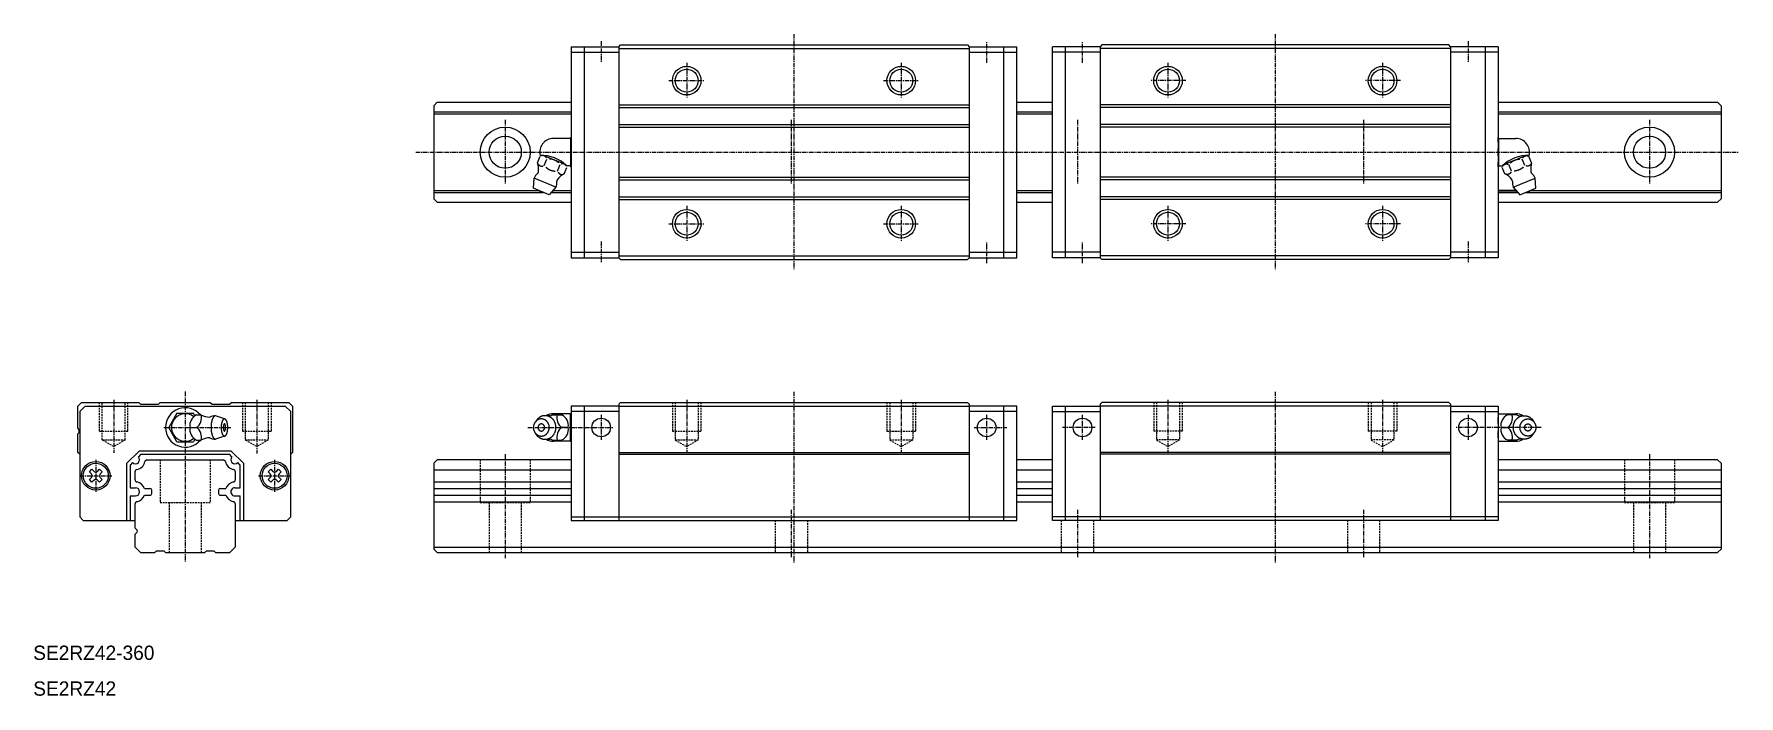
# Model space of a CAD drawing. Extents: x 10 to 487, y 10 to 195.
import ezdxf

# ---------------------------------------------------------------- set-up
doc = ezdxf.new("R2010")
doc.units = 0
doc.linetypes.add('CENTER', pattern=[2, 1.25, -0.25, 0.25, -0.25])
doc.linetypes.add('DASHED', pattern=[0.75, 0.5, -0.25])
doc.layers.get('0').update_dxf_attribs({"linetype": 'CONTINUOUS'})
doc.layers.add('CENTER', color=1, linetype='CENTER')

msp = doc.modelspace()

# ---------------------------------------------------------------- texts
at = {"color": 7, "linetype": 'CONTINUOUS'}
for s, p in [('SE2RZ42-360', (10, 20)), ('SE2RZ42', (10, 10))]:
    msp.add_text(s, height=4, dxfattribs=at).set_placement(p)

# ---------------------------------------------------------------- linework, layer by layer
at = {"color": 7, "linetype": 'CONTINUOUS'}
for p, q in [((160.44133, 191.48096), (160.44133, 132.48096)), ((160.44133, 191.48096), (164.04134, 191.48096)), ((164.04134, 191.48096), (173.74135, 191.48096)), ((164.04134, 191.48093), (164.04134, 132.48101)), ((173.74127, 191.48086), (174.24136, 191.98093)), ((173.74135, 191.48093), (173.74135, 132.4809)), ((173.74135, 190.98093), (271.74135, 190.98093)), ((174.24136, 191.98093), (271.24135, 191.98093)), ((271.24135, 191.98093), (271.74135, 191.48093)), ((271.74135, 191.48096), (281.44136, 191.48096)), ((271.74135, 191.48093), (271.74135, 132.48101)), ((281.44136, 191.48096), (285.04137, 191.48096)), ((281.44136, 132.48101), (281.44136, 191.48093)), ((285.04137, 132.48096), (285.04137, 191.48096)), ((295.04137, 132.48096), (295.04137, 191.48096)), ((298.64138, 191.48096), (295.04137, 191.48096)), ((308.34139, 191.48096), (298.64138, 191.48096)), ((298.64138, 132.48101), (298.64138, 191.48093)), ((308.84139, 191.98093), (308.34139, 191.48093)), ((308.34139, 191.48093), (308.34139, 132.48101)), ((406.34139, 190.98093), (308.34139, 190.98093)), ((405.84138, 191.98093), (308.84139, 191.98093)), ((406.34147, 191.48086), (405.84138, 191.98093)), ((416.0414, 191.48096), (406.34139, 191.48096)), ((406.34139, 191.48093), (406.34139, 132.4809)), ((419.64141, 191.48096), (416.0414, 191.48096)), ((416.0414, 191.48093), (416.0414, 132.48101)), ((419.64141, 191.48096), (419.64141, 132.48096)), ((160.44133, 189.98096), (164.04134, 189.98096)), ((164.04134, 189.98096), (173.74135, 189.98096)), ((271.74135, 189.98096), (281.44136, 189.98096)), ((281.44136, 189.98096), (285.04137, 189.98096)), ((298.64138, 189.98096), (295.04137, 189.98096)), ((308.34139, 189.98096), (298.64138, 189.98096)), ((416.0414, 189.98096), (406.34139, 189.98096)), ((419.64141, 189.98096), (416.0414, 189.98096)), ((122, 174.98096), (122, 148.98096)), ((122, 173.24221), (160.44133, 173.24221)), ((122, 172.69221), (160.44133, 172.69221)), ((122.00004, 174.98092), (123.00004, 175.98091)), ((123.00002, 175.98096), (160.44133, 175.98096)), ((173.74135, 175.18094), (271.74135, 175.18094)), ((173.74135, 174.48095), (271.74135, 174.48095)), ((285.04137, 175.98096), (295.04137, 175.98096)), ((285.04137, 173.24221), (295.04137, 173.24221)), ((285.04137, 172.69221), (295.04137, 172.69221)), ((406.34139, 175.18094), (308.34139, 175.18094)), ((406.34139, 174.48095), (308.34139, 174.48095)), ((419.64141, 175.98096), (480.99991, 175.98096)), ((419.64141, 173.24221), (482, 173.24221)), ((419.64141, 172.69221), (482, 172.69221)), ((481.99996, 174.98092), (480.99991, 175.98096)), ((482, 174.98096), (482, 148.98096)), ((173.74135, 169.68094), (271.74135, 169.68094)), ((173.74135, 168.98095), (271.74135, 168.98095)), ((406.34139, 169.68094), (308.34139, 169.68094)), ((406.34139, 168.98095), (308.34139, 168.98095)), ((160.28455, 165.83096), (155.49344, 165.83096)), ((160.28457, 165.83096), (160.44133, 166.10247)), ((160.28457, 165.83096), (160.28457, 158.13095)), ((419.79817, 165.83096), (419.64141, 166.10247)), ((419.79817, 165.83096), (419.79817, 158.13095)), ((419.79819, 165.83096), (424.5893, 165.83096)), ((151.04082, 159.0432), (151.7847, 160.83909)), ((158.81175, 158.49997), (152.64524, 161.05422)), ((152.91167, 158.26826), (153.65556, 160.06416)), ((156.65338, 156.7184), (157.39726, 158.51429)), ((158.52424, 155.94346), (159.26812, 157.73935)), ((160.28455, 158.13096), (159.18831, 158.13096)), ((160.44133, 157.85944), (160.28457, 158.13095)), ((419.64141, 157.85944), (419.79817, 158.13095)), ((419.79819, 158.13096), (420.89443, 158.13096)), ((421.5585, 155.94346), (420.81462, 157.73935)), ((421.27099, 158.49997), (427.4375, 161.05422)), ((423.42936, 156.7184), (422.68548, 158.51429)), ((427.17107, 158.26826), (426.42718, 160.06416)), ((429.04192, 159.0432), (428.29804, 160.83909)), ((149.87569, 151.91868), (150.07745, 154.75757)), ((156.17504, 152.23186), (150.07744, 154.75757)), ((173.74135, 154.98098), (271.74135, 154.98098)), ((173.74135, 154.28097), (271.74135, 154.28097)), ((406.34139, 154.98098), (308.34139, 154.98098)), ((406.34139, 154.28097), (308.34139, 154.28097)), ((423.9077, 152.23186), (430.0053, 154.75757)), ((430.20705, 151.91868), (430.00529, 154.75757)), ((122, 151.26972), (151.38222, 151.26972)), ((122, 150.71972), (152.61332, 150.71972)), ((122.00008, 148.98093), (123.00009, 147.98093)), ((123.00002, 147.98096), (160.44133, 147.98096)), ((154.31031, 150.0818), (149.87569, 151.91868)), ((156.17505, 152.23186), (154.31031, 150.0818)), ((154.86357, 150.71972), (160.44133, 150.71972)), ((155.34058, 151.26972), (160.44133, 151.26972)), ((173.74135, 149.48098), (271.74135, 149.48098)), ((173.74135, 148.78097), (271.74135, 148.78097)), ((285.04137, 151.26972), (295.04137, 151.26972)), ((285.04137, 150.71972), (295.04137, 150.71972)), ((285.04137, 147.98096), (295.04137, 147.98096)), ((406.34139, 149.48098), (308.34139, 149.48098)), ((406.34139, 148.78097), (308.34139, 148.78097)), ((424.74216, 151.26972), (419.64141, 151.26972)), ((419.64141, 151.26972), (424.74215, 151.26972)), ((425.21917, 150.71972), (419.64141, 150.71972)), ((419.64141, 150.71972), (425.21916, 150.71972)), ((419.64141, 147.98096), (480.99994, 147.98096)), ((423.90769, 152.23186), (425.77243, 150.0818)), ((425.77243, 150.0818), (430.20705, 151.91868)), ((427.3125, 150.71972), (482, 150.71972)), ((428.64032, 151.26972), (482, 151.26972)), ((481.99992, 148.98093), (480.99994, 147.98096)), ((160.44133, 133.98096), (164.04134, 133.98096)), ((164.04134, 133.98096), (173.74135, 133.98096)), ((271.74135, 133.98096), (281.44136, 133.98096)), ((281.44136, 133.98096), (285.04137, 133.98096)), ((298.64138, 133.98096), (295.04137, 133.98096)), ((308.34139, 133.98096), (298.64138, 133.98096)), ((416.0414, 133.98096), (406.34139, 133.98096)), ((419.64141, 133.98096), (416.0414, 133.98096)), ((160.44133, 132.48096), (164.04134, 132.48096)), ((164.04134, 132.48096), (173.74135, 132.48096)), ((173.74135, 132.98099), (271.74135, 132.98099)), ((173.74135, 132.4809), (174.24124, 131.98101)), ((174.24124, 131.98101), (271.24127, 131.98101)), ((271.74127, 132.48099), (271.24127, 131.98101)), ((271.74135, 132.48096), (281.44136, 132.48096)), ((281.44136, 132.48096), (285.04137, 132.48096)), ((298.64138, 132.48096), (295.04137, 132.48096)), ((308.34139, 132.48096), (298.64138, 132.48096)), ((406.34139, 132.98099), (308.34139, 132.98099)), ((308.34147, 132.48099), (308.84147, 131.98101)), ((405.8415, 131.98101), (308.84147, 131.98101)), ((406.34139, 132.4809), (405.8415, 131.98101)), ((416.0414, 132.48096), (406.34139, 132.48096)), ((419.64141, 132.48096), (416.0414, 132.48096)), ((22.5, 84.80709), (22.5, 90.99999)), ((22.50012, 90.99996), (23.50012, 91.99996)), ((23.00006, 89.50001), (24.50007, 91.00001)), ((23.5, 92), (39.5, 92)), ((24.50002, 91), (80.49995, 91)), ((40.00012, 91.49999), (39.50012, 91.99999)), ((40, 91.5), (45.00001, 91.5)), ((45.00012, 91.49996), (45.50012, 91.99996)), ((45.5, 92), (59.5, 92)), ((59.5001, 91.99999), (60.00009, 91.49999)), ((60, 91.5), (65.00002, 91.5)), ((65.50007, 91.99996), (65.00007, 91.49996)), ((65.5, 92), (81.5, 92)), ((80.50003, 91.00001), (82.00004, 89.5)), ((81.50006, 92), (82.50006, 90.99999)), ((82.5, 90.99999), (82.5, 77.99999)), ((160.44133, 91), (160.44133, 59)), ((164.04134, 91), (160.44133, 91)), ((164.04134, 91), (164.04134, 59)), ((173.74135, 91), (164.04134, 91)), ((174.24122, 91.99997), (173.74122, 91.49996)), ((173.74135, 91.49997), (173.74135, 59)), ((173.74135, 91), (271.74135, 91)), ((174.24135, 92), (271.24127, 92)), ((271.24125, 92), (271.74126, 91.49998)), ((271.74135, 91.5), (271.74135, 59)), ((281.44136, 91), (271.74135, 91)), ((281.44136, 59), (281.44136, 91)), ((285.04137, 91), (281.44136, 91)), ((285.04137, 59), (285.04137, 91)), ((295.04137, 59), (295.04137, 91)), ((295.04137, 91), (298.64138, 91)), ((298.64138, 59), (298.64138, 91)), ((298.64138, 91), (308.34139, 91)), ((308.34139, 91.5), (308.34139, 59)), ((406.34139, 91), (308.34139, 91)), ((308.84149, 92), (308.34148, 91.49998)), ((405.84139, 92), (308.84147, 92)), ((405.84152, 91.99997), (406.34152, 91.49996)), ((406.34139, 91.49997), (406.34139, 59)), ((406.34139, 91), (416.0414, 91)), ((416.0414, 91), (416.0414, 59)), ((416.0414, 91), (419.64141, 91)), ((419.64141, 91), (419.64141, 59)), ((23, 89.5), (23, 60)), ((50.19057, 89.00003), (47.88117, 85.00002)), ((50.19058, 89.00003), (52.5, 89.00003)), ((52.5, 89.00003), (54.80942, 89.00003)), ((55.21974, 88.28935), (54.80943, 89.00003)), ((55.64541, 88.5074), (56.92356, 88.5074)), ((63.48072, 87.4), (60.98625, 88.3)), ((82, 60), (82, 89.5)), ((151.223, 87.57801), (150.41736, 86.57178)), ((155.14025, 88.5074), (157.8247, 88.5074)), ((160.28455, 88.84998), (155.48924, 88.84998)), ((160.28455, 88.84999), (160.37116, 88.99999)), ((160.28455, 81.15), (160.28455, 88.84999)), ((160.44133, 89), (160.37116, 89)), ((164.04134, 89.5), (160.44133, 89.5)), ((173.74135, 89.5), (164.04134, 89.5)), ((281.44136, 89.5), (271.74135, 89.5)), ((285.04137, 89.5), (281.44136, 89.5)), ((295.04137, 89.5), (298.64138, 89.5)), ((298.64138, 89.5), (308.34139, 89.5)), ((406.34139, 89.5), (416.0414, 89.5)), ((416.0414, 89.5), (419.64141, 89.5)), ((419.64141, 89), (419.71158, 89)), ((419.79819, 88.84999), (419.71158, 88.99999)), ((419.79819, 81.15), (419.79819, 88.84999)), ((419.79819, 88.84998), (424.5935, 88.84998)), ((424.94249, 88.5074), (422.25804, 88.5074)), ((428.85974, 87.57801), (429.66538, 86.57178)), ((22.5, 78), (22.5, 83.19278)), ((22.60011, 84.70709), (22.50011, 84.80709)), ((22.60013, 83.29291), (22.50011, 83.19289)), ((50.19057, 81.00001), (47.88117, 85.00002)), ((53.84953, 85), (55.64541, 85)), ((55.23242, 81.73264), (54.80943, 81.00001)), ((55.64541, 81.4926), (56.92356, 81.4926)), ((63.48072, 82.6), (60.98625, 81.7)), ((151.223, 82.42198), (150.41736, 83.42822)), ((155.14025, 81.4926), (157.8247, 81.4926)), ((160.28455, 81.14998), (155.49344, 81.14998)), ((159.61271, 85), (157.81686, 85)), ((160.37116, 81), (160.28455, 81.15)), ((419.71158, 81), (419.79819, 81.15)), ((419.79819, 81.14998), (424.5893, 81.14998)), ((420.47003, 85), (422.26588, 85)), ((424.94249, 81.4926), (422.25804, 81.4926)), ((428.85974, 82.42198), (429.66538, 83.42822)), ((23.00005, 77.50002), (22.5001, 77.99997)), ((39.70008, 78.5), (36.10008, 74.89999)), ((40.1143, 77.50001), (39.42033, 76.80603)), ((39.70003, 78.5), (65.29996, 78.5)), ((40.11424, 77.5), (64.88574, 77.5)), ((50.19058, 81), (52.5, 81)), ((52.5, 81), (54.80942, 81)), ((65.57978, 76.80602), (64.88581, 77.5)), ((68.90003, 74.89997), (65.30003, 78.49999)), ((82.50009, 78.00002), (82.00005, 77.49997)), ((160.44133, 81), (160.37116, 81)), ((173.74135, 78), (271.74135, 78)), ((173.74135, 77.5), (271.74135, 77.5)), ((406.34139, 78), (308.34139, 78)), ((406.34139, 77.5), (308.34139, 77.5)), ((419.64141, 81), (419.71158, 81)), ((25.69124, 72.56611), (26.26236, 71.99498)), ((25.69127, 72.5661), (26.43397, 73.3088)), ((26.43394, 73.30881), (27.00506, 72.73768)), ((27.99502, 72.73767), (28.56614, 73.3088)), ((28.56616, 73.30882), (29.30887, 72.56612)), ((28.73771, 71.99498), (29.30883, 72.56611)), ((36.10001, 74.89998), (36.10001, 59)), ((37.10001, 74.48575), (37.10001, 68.15001)), ((37.79405, 75.17975), (37.10006, 74.48576)), ((38.5, 70.34673), (38.5, 72.65326)), ((41.7888, 75.99999), (41.2388, 75.44999)), ((41.78876, 76), (63.21126, 76)), ((63.76129, 75.45002), (63.21129, 76.00002)), ((66.5, 72.65326), (66.5, 70.34673)), ((67.90004, 74.48575), (67.20606, 75.17973)), ((67.90001, 68.15001), (67.90001, 74.48575)), ((68.89999, 59), (68.89999, 74.89998)), ((75.69125, 72.5661), (76.26237, 71.99498)), ((75.69126, 72.5661), (76.43396, 73.3088)), ((76.43395, 73.3088), (77.00507, 72.73768)), ((77.99501, 72.73768), (78.56613, 73.3088)), ((78.56616, 73.30882), (79.30885, 72.56613)), ((78.73771, 71.99497), (79.30883, 72.5661)), ((122, 75), (122, 51)), ((122, 73.18714), (160.44133, 73.18714)), ((122.00005, 75.00003), (123.00007, 76.00003)), ((160.44133, 76), (123.00003, 76)), ((295.04137, 76), (285.04137, 76)), ((285.04137, 73.18714), (295.04137, 73.18714)), ((480.99996, 76), (419.64141, 76)), ((419.64141, 73.18714), (482, 73.18714)), ((481.99995, 75.00003), (480.99996, 76)), ((482, 75), (482, 51)), ((26.26237, 71.00502), (25.69125, 70.4339)), ((26.43397, 69.69122), (25.69126, 70.43392)), ((27.00506, 70.26233), (26.43394, 69.69121)), ((28.56613, 69.69121), (27.99501, 70.26233)), ((29.30886, 70.43389), (28.56617, 69.6912)), ((29.30884, 70.43391), (28.73771, 71.00504)), ((37.10001, 68.15001), (38.60001, 68.15001)), ((41.11923, 67.95), (42.65001, 67.95)), ((43.15001, 66.54999), (43.15001, 67.45)), ((61.85001, 67.45), (61.85001, 66.54999)), ((62.35001, 67.95), (63.88078, 67.95)), ((66.40001, 68.15001), (67.90001, 68.15001)), ((76.26236, 71.00503), (75.69125, 70.43391)), ((76.43396, 69.69122), (75.69126, 70.43392)), ((77.00506, 70.26233), (76.43395, 69.69121)), ((78.56614, 69.6912), (77.99502, 70.26233)), ((79.30884, 70.4339), (78.56614, 69.6912)), ((79.30885, 70.43391), (78.73772, 71.00503)), ((122, 69.81284), (160.44133, 69.81284)), ((122, 67.95), (160.44133, 67.95)), ((285.04137, 69.81284), (295.04137, 69.81284)), ((285.04137, 67.95), (295.04137, 67.95)), ((419.64141, 69.81284), (482, 69.81284)), ((419.64141, 67.95), (482, 67.95)), ((37.10001, 65.85001), (37.10001, 59)), ((37.10001, 65.85001), (38.60001, 65.85001)), ((38.5, 56.845), (38.5, 63.65328)), ((41.11923, 66.04999), (42.65001, 66.04999)), ((62.35001, 66.04999), (63.88078, 66.04999)), ((66.40001, 65.85001), (67.90001, 65.85001)), ((66.5, 63.65328), (66.5, 51.50002)), ((67.90001, 59), (67.90001, 65.85001)), ((122, 66.04999), (160.44133, 66.04999)), ((122, 64.18715), (160.44133, 64.18715)), ((285.04137, 66.04999), (295.04137, 66.04999)), ((285.04137, 64.18715), (295.04137, 64.18715)), ((419.64141, 66.04999), (482, 66.04999)), ((419.64141, 64.18715), (482, 64.18715)), ((23.00003, 60.00001), (24.00005, 59)), ((24.00002, 59), (38.5, 59)), ((66.5, 59), (80.99998, 59)), ((81, 59.00003), (82.00002, 60.00003)), ((160.44133, 60), (164.04134, 60)), ((160.44133, 59), (164.04134, 59)), ((164.04134, 60), (173.74135, 60)), ((164.04134, 59), (173.74135, 59)), ((173.74135, 60), (271.74135, 60)), ((173.74135, 59), (271.74135, 59)), ((271.74135, 60), (281.44136, 60)), ((271.74135, 59), (281.44136, 59)), ((281.44136, 60), (285.04137, 60)), ((281.44136, 59), (285.04137, 59)), ((298.64138, 60), (295.04137, 60)), ((298.64138, 59), (295.04137, 59)), ((308.34139, 60), (298.64138, 60)), ((308.34139, 59), (298.64138, 59)), ((406.34139, 60), (308.34139, 60)), ((406.34139, 59), (308.34139, 59)), ((416.0414, 60), (406.34139, 60)), ((416.0414, 59), (406.34139, 59)), ((419.64141, 60), (416.0414, 60)), ((419.64141, 59), (416.0414, 59)), ((38.5, 51.50002), (38.5, 55.155)), ((38.50004, 56.84498), (39.09754, 56.24749)), ((39.09755, 55.75252), (38.50004, 55.15501)), ((38.50005, 51.50002), (40.00005, 50.00002)), ((40, 50), (44, 50)), ((44.50008, 50.50003), (44.00008, 50.00003)), ((44.5, 50.5), (46.5, 50.5)), ((46.50006, 50.5), (47.00006, 50)), ((47.00001, 50), (58, 50)), ((58.00006, 50.00001), (58.50006, 50.50001)), ((58.5, 50.5), (60.5, 50.5)), ((61.00005, 50.00003), (60.50005, 50.50003)), ((61, 50), (65, 50)), ((65.00004, 50), (66.50004, 51.5)), ((122, 51.50002), (482, 51.50002)), ((122.00003, 51.00004), (123.00001, 50.00006)), ((123, 50), (480.99993, 50)), ((481.99997, 51.00004), (480.99993, 50))]:
    msp.add_line(p, q, dxfattribs=at)
at = {"color": 3, "linetype": 'DASHED'}
for p, q in [((28.5, 84), (28.5, 92)), ((29.3, 81.5), (29.3, 92)), ((35.70001, 81.5), (35.70001, 92)), ((36.5, 84), (36.5, 92)), ((68.5, 92), (68.5, 84)), ((69.29999, 92), (69.29999, 81.5)), ((75.7, 92), (75.7, 81.5)), ((76.5, 92), (76.5, 84)), ((188.74135, 92), (188.74135, 84)), ((189.54135, 92), (189.54135, 81.5)), ((195.94136, 92), (195.94136, 81.5)), ((196.74135, 92), (196.74135, 84)), ((248.74135, 92), (248.74135, 84)), ((249.54134, 92), (249.54134, 81.5)), ((255.94135, 92), (255.94135, 81.5)), ((256.74135, 92), (256.74135, 84)), ((323.34139, 92), (323.34139, 84)), ((324.14139, 92), (324.14139, 81.5)), ((330.5414, 92), (330.5414, 81.5)), ((331.34139, 92), (331.34139, 84)), ((383.34139, 92), (383.34139, 84)), ((384.14138, 92), (384.14138, 81.5)), ((390.54139, 92), (390.54139, 81.5)), ((391.34139, 92), (391.34139, 84)), ((28.5, 84), (36.5, 84)), ((29.3, 81.5), (35.70001, 81.5)), ((32.5001, 79.65251), (29.3001, 81.50003)), ((35.7001, 81.49994), (32.50011, 79.65242)), ((68.5, 84), (76.5, 84)), ((69.29999, 81.5), (75.7, 81.5)), ((72.50006, 79.65249), (69.30005, 81.50001)), ((75.70008, 81.5), (72.50008, 79.65248)), ((188.74135, 84), (196.74135, 84)), ((189.5412, 81.50004), (192.74119, 79.65251)), ((189.54135, 81.5), (195.94136, 81.5)), ((195.94119, 81.5), (192.74118, 79.65248)), ((248.74135, 84), (256.74135, 84)), ((249.54109, 81.49995), (252.7411, 79.65243)), ((249.54134, 81.5), (255.94135, 81.5)), ((255.94115, 81.50006), (252.74116, 79.65254)), ((331.34139, 84), (323.34139, 84)), ((330.5414, 81.5), (324.14139, 81.5)), ((324.14159, 81.50006), (327.34158, 79.65254)), ((330.54165, 81.49995), (327.34164, 79.65243)), ((391.34139, 84), (383.34139, 84)), ((390.54139, 81.5), (384.14138, 81.5)), ((384.14155, 81.5), (387.34156, 79.65248)), ((390.54154, 81.50004), (387.34155, 79.65251)), ((45.5, 76), (45.5, 64)), ((59.5, 76), (59.5, 64)), ((135, 76), (135, 64)), ((149, 76), (149, 64)), ((455, 76), (455, 64)), ((469, 76), (469, 64)), ((45.5, 64), (59.5, 64)), ((48, 64), (48, 50)), ((57, 64), (57, 50)), ((135, 64), (149, 64)), ((137.5, 64), (137.5, 50)), ((146.5, 64), (146.5, 50)), ((455, 64), (469, 64)), ((457.5, 64), (457.5, 50)), ((466.5, 64), (466.5, 50)), ((217.5, 59), (217.5, 50)), ((226.5, 59), (226.5, 50)), ((297.5, 59), (297.5, 50)), ((306.5, 59), (306.5, 50)), ((377.5, 59), (377.5, 50)), ((386.5, 59), (386.5, 50))]:
    msp.add_line(p, q, dxfattribs=at)
at = {"color": 7, "linetype": 'CONTINUOUS'}
for points in [[(151.179, 158.72, 0), (151.186, 158.708, 0), (151.193, 158.696, 0), (151.2, 158.684, 0), (151.207, 158.672, 0), (151.214, 158.661, 0), (151.221, 158.649, 0), (151.229, 158.637, 0), (151.236, 158.626, 0), (151.244, 158.615, 0), (151.251, 158.603, 0), (151.259, 158.592, 0), (151.267, 158.581, 0), (151.275, 158.57, 0), (151.283, 158.56, 0), (151.291, 158.549, 0), (151.299, 158.538, 0), (151.307, 158.528, 0), (151.315, 158.518, 0), (151.324, 158.507, 0), (151.332, 158.497, 0), (151.341, 158.487, 0), (151.349, 158.477, 0), (151.358, 158.467, 0), (151.367, 158.458, 0), (151.375, 158.448, 0), (151.384, 158.439, 0), (151.393, 158.429, 0), (151.402, 158.42, 0), (151.411, 158.411, 0), (151.421, 158.402, 0), (151.43, 158.393, 0), (151.439, 158.384, 0), (151.449, 158.376, 0), (151.458, 158.367, 0), (151.468, 158.359, 0), (151.477, 158.35, 0), (151.487, 158.342, 0), (151.497, 158.334, 0), (151.507, 158.326, 0), (151.517, 158.318, 0), (151.527, 158.311, 0), (151.537, 158.303, 0), (151.547, 158.296, 0), (151.557, 158.288, 0), (151.567, 158.281, 0), (151.578, 158.274, 0), (151.588, 158.267, 0), (151.599, 158.26, 0), (151.609, 158.253, 0), (151.62, 158.247, 0), (151.63, 158.24, 0), (151.641, 158.234, 0), (151.652, 158.228, 0), (151.663, 158.222, 0), (151.674, 158.216, 0), (151.684, 158.21, 0), (151.695, 158.204, 0), (151.707, 158.199, 0), (151.718, 158.193, 0), (151.729, 158.188, 0), (151.74, 158.183, 0), (151.751, 158.178, 0), (151.763, 158.173, 0), (151.774, 158.168, 0), (151.786, 158.163, 0), (151.797, 158.159, 0), (151.809, 158.154, 0), (151.82, 158.15, 0), (151.832, 158.146, 0), (151.844, 158.142, 0), (151.855, 158.138, 0), (151.867, 158.134, 0), (151.879, 158.131, 0), (151.891, 158.127, 0), (151.903, 158.124, 0), (151.915, 158.12, 0), (151.927, 158.117, 0), (151.939, 158.114, 0), (151.951, 158.112, 0), (151.964, 158.109, 0), (151.976, 158.106, 0), (151.988, 158.104, 0), (152, 158.102, 0), (152.013, 158.099, 0), (152.025, 158.097, 0), (152.038, 158.096, 0), (152.05, 158.094, 0), (152.063, 158.092, 0), (152.075, 158.091, 0), (152.088, 158.089, 0), (152.1, 158.088, 0), (152.113, 158.087, 0), (152.126, 158.086, 0), (152.138, 158.085, 0), (152.151, 158.085, 0), (152.164, 158.084, 0), (152.177, 158.084, 0), (152.19, 158.083, 0), (152.202, 158.083, 0), (152.215, 158.083, 0), (152.228, 158.083, 0), (152.241, 158.084, 0), (152.254, 158.084, 0), (152.267, 158.085, 0), (152.28, 158.085, 0), (152.293, 158.086, 0), (152.306, 158.087, 0), (152.32, 158.088, 0), (152.333, 158.089, 0), (152.346, 158.091, 0), (152.359, 158.092, 0), (152.372, 158.094, 0), (152.386, 158.095, 0), (152.399, 158.097, 0), (152.412, 158.099, 0), (152.425, 158.101, 0), (152.439, 158.104, 0), (152.452, 158.106, 0), (152.465, 158.109, 0), (152.479, 158.111, 0), (152.492, 158.114, 0), (152.505, 158.117, 0), (152.519, 158.12, 0), (152.532, 158.123, 0), (152.545, 158.127, 0), (152.559, 158.13, 0), (152.572, 158.134, 0), (152.586, 158.138, 0)], [(153.517, 160.387, 0), (153.511, 160.399, 0), (153.504, 160.411, 0), (153.497, 160.423, 0), (153.489, 160.435, 0), (153.482, 160.447, 0), (153.475, 160.458, 0), (153.468, 160.47, 0), (153.46, 160.481, 0), (153.453, 160.493, 0), (153.445, 160.504, 0), (153.437, 160.515, 0), (153.43, 160.526, 0), (153.422, 160.537, 0), (153.414, 160.548, 0), (153.406, 160.558, 0), (153.398, 160.569, 0), (153.389, 160.579, 0), (153.381, 160.59, 0), (153.373, 160.6, 0), (153.364, 160.61, 0), (153.356, 160.62, 0), (153.347, 160.63, 0), (153.339, 160.64, 0), (153.33, 160.65, 0), (153.321, 160.659, 0), (153.312, 160.669, 0), (153.303, 160.678, 0), (153.294, 160.687, 0), (153.285, 160.696, 0), (153.276, 160.706, 0), (153.266, 160.714, 0), (153.257, 160.723, 0), (153.248, 160.732, 0), (153.238, 160.74, 0), (153.229, 160.749, 0), (153.219, 160.757, 0), (153.209, 160.765, 0), (153.199, 160.773, 0), (153.19, 160.781, 0), (153.18, 160.789, 0), (153.17, 160.797, 0), (153.16, 160.804, 0), (153.149, 160.812, 0), (153.139, 160.819, 0), (153.129, 160.826, 0), (153.119, 160.833, 0), (153.108, 160.84, 0), (153.098, 160.847, 0), (153.087, 160.854, 0), (153.077, 160.861, 0), (153.066, 160.867, 0), (153.055, 160.873, 0), (153.045, 160.88, 0), (153.034, 160.886, 0), (153.023, 160.892, 0), (153.012, 160.897, 0), (153.001, 160.903, 0), (152.99, 160.909, 0), (152.979, 160.914, 0), (152.968, 160.92, 0), (152.956, 160.925, 0), (152.945, 160.93, 0), (152.934, 160.935, 0), (152.922, 160.939, 0), (152.911, 160.944, 0), (152.899, 160.949, 0), (152.888, 160.953, 0), (152.876, 160.957, 0), (152.864, 160.962, 0), (152.853, 160.966, 0), (152.841, 160.969, 0), (152.829, 160.973, 0), (152.817, 160.977, 0), (152.805, 160.98, 0), (152.793, 160.984, 0), (152.781, 160.987, 0), (152.769, 160.99, 0), (152.757, 160.993, 0), (152.745, 160.996, 0), (152.733, 160.998, 0), (152.721, 161.001, 0), (152.708, 161.003, 0), (152.696, 161.006, 0), (152.684, 161.008, 0), (152.671, 161.01, 0), (152.659, 161.012, 0), (152.646, 161.014, 0), (152.634, 161.015, 0), (152.621, 161.017, 0), (152.609, 161.018, 0), (152.596, 161.019, 0), (152.583, 161.02, 0), (152.571, 161.021, 0), (152.558, 161.022, 0), (152.545, 161.023, 0), (152.532, 161.023, 0), (152.52, 161.024, 0), (152.507, 161.024, 0), (152.494, 161.024, 0), (152.481, 161.024, 0), (152.468, 161.024, 0), (152.455, 161.024, 0), (152.442, 161.023, 0), (152.429, 161.023, 0), (152.416, 161.022, 0), (152.403, 161.021, 0), (152.39, 161.02, 0), (152.377, 161.019, 0), (152.364, 161.018, 0), (152.35, 161.017, 0), (152.337, 161.015, 0), (152.324, 161.014, 0), (152.311, 161.012, 0), (152.298, 161.01, 0), (152.284, 161.008, 0), (152.271, 161.006, 0), (152.258, 161.004, 0), (152.244, 161.001, 0), (152.231, 160.999, 0), (152.218, 160.996, 0), (152.204, 160.993, 0), (152.191, 160.99, 0), (152.178, 160.987, 0), (152.164, 160.984, 0), (152.151, 160.981, 0), (152.138, 160.977, 0), (152.124, 160.973, 0), (152.111, 160.97, 0)], [(153.386, 157.767, 0), (153.403, 157.752, 0), (153.42, 157.737, 0), (153.437, 157.722, 0), (153.454, 157.707, 0), (153.471, 157.692, 0), (153.488, 157.677, 0), (153.505, 157.663, 0), (153.523, 157.648, 0), (153.54, 157.634, 0), (153.558, 157.619, 0), (153.575, 157.605, 0), (153.593, 157.591, 0), (153.61, 157.577, 0), (153.628, 157.563, 0), (153.645, 157.549, 0), (153.663, 157.536, 0), (153.681, 157.522, 0), (153.699, 157.509, 0), (153.717, 157.495, 0), (153.735, 157.482, 0), (153.753, 157.469, 0), (153.771, 157.456, 0), (153.789, 157.443, 0), (153.807, 157.43, 0), (153.826, 157.417, 0), (153.844, 157.405, 0), (153.862, 157.392, 0), (153.881, 157.38, 0), (153.899, 157.368, 0), (153.918, 157.355, 0), (153.937, 157.343, 0), (153.955, 157.331, 0), (153.974, 157.319, 0), (153.993, 157.308, 0), (154.012, 157.296, 0), (154.031, 157.284, 0), (154.05, 157.273, 0), (154.069, 157.262, 0), (154.088, 157.25, 0), (154.107, 157.239, 0), (154.126, 157.228, 0), (154.145, 157.217, 0), (154.164, 157.207, 0), (154.184, 157.196, 0), (154.203, 157.185, 0), (154.222, 157.175, 0), (154.242, 157.165, 0), (154.261, 157.154, 0), (154.281, 157.144, 0), (154.301, 157.134, 0), (154.32, 157.124, 0), (154.34, 157.114, 0), (154.36, 157.105, 0), (154.38, 157.095, 0), (154.399, 157.086, 0), (154.419, 157.076, 0), (154.439, 157.067, 0), (154.459, 157.058, 0), (154.479, 157.049, 0), (154.5, 157.04, 0), (154.52, 157.031, 0), (154.54, 157.023, 0), (154.56, 157.014, 0), (154.58, 157.005, 0), (154.601, 156.997, 0), (154.621, 156.989, 0), (154.642, 156.981, 0), (154.662, 156.973, 0), (154.683, 156.965, 0), (154.703, 156.957, 0), (154.724, 156.949, 0), (154.744, 156.942, 0), (154.765, 156.934, 0), (154.786, 156.927, 0), (154.807, 156.92, 0), (154.828, 156.913, 0), (154.848, 156.906, 0), (154.869, 156.899, 0), (154.89, 156.892, 0), (154.911, 156.885, 0), (154.932, 156.879, 0), (154.953, 156.872, 0), (154.975, 156.866, 0), (154.996, 156.86, 0), (155.017, 156.853, 0), (155.038, 156.848, 0), (155.06, 156.842, 0), (155.081, 156.836, 0), (155.102, 156.83, 0), (155.124, 156.825, 0), (155.145, 156.819, 0), (155.167, 156.814, 0), (155.188, 156.809, 0), (155.21, 156.804, 0), (155.231, 156.799, 0), (155.253, 156.794, 0), (155.275, 156.789, 0), (155.296, 156.785, 0), (155.318, 156.78, 0), (155.34, 156.776, 0), (155.362, 156.771, 0), (155.384, 156.767, 0), (155.405, 156.763, 0), (155.427, 156.759, 0), (155.449, 156.755, 0), (155.471, 156.752, 0), (155.493, 156.748, 0), (155.515, 156.745, 0), (155.538, 156.741, 0), (155.56, 156.738, 0), (155.582, 156.735, 0), (155.604, 156.732, 0), (155.626, 156.729, 0), (155.649, 156.726, 0), (155.671, 156.724, 0), (155.693, 156.721, 0), (155.716, 156.719, 0), (155.738, 156.716, 0), (155.76, 156.714, 0), (155.783, 156.712, 0), (155.805, 156.71, 0), (155.828, 156.708, 0), (155.85, 156.706, 0), (155.873, 156.705, 0), (155.896, 156.703, 0), (155.918, 156.702, 0), (155.941, 156.701, 0), (155.963, 156.699, 0)], [(156.923, 159.015, 0), (156.906, 159.031, 0), (156.889, 159.046, 0), (156.872, 159.061, 0), (156.855, 159.076, 0), (156.838, 159.091, 0), (156.821, 159.105, 0), (156.803, 159.12, 0), (156.786, 159.134, 0), (156.769, 159.149, 0), (156.751, 159.163, 0), (156.734, 159.177, 0), (156.716, 159.191, 0), (156.699, 159.205, 0), (156.681, 159.219, 0), (156.663, 159.233, 0), (156.646, 159.247, 0), (156.628, 159.26, 0), (156.61, 159.274, 0), (156.592, 159.287, 0), (156.574, 159.3, 0), (156.556, 159.314, 0), (156.538, 159.327, 0), (156.52, 159.34, 0), (156.501, 159.352, 0), (156.483, 159.365, 0), (156.465, 159.378, 0), (156.446, 159.39, 0), (156.428, 159.403, 0), (156.409, 159.415, 0), (156.391, 159.427, 0), (156.372, 159.439, 0), (156.354, 159.451, 0), (156.335, 159.463, 0), (156.316, 159.475, 0), (156.297, 159.487, 0), (156.278, 159.498, 0), (156.259, 159.509, 0), (156.24, 159.521, 0), (156.221, 159.532, 0), (156.202, 159.543, 0), (156.183, 159.554, 0), (156.164, 159.565, 0), (156.145, 159.576, 0), (156.125, 159.587, 0), (156.106, 159.597, 0), (156.087, 159.608, 0), (156.067, 159.618, 0), (156.048, 159.628, 0), (156.028, 159.638, 0), (156.008, 159.648, 0), (155.989, 159.658, 0), (155.969, 159.668, 0), (155.949, 159.678, 0), (155.929, 159.687, 0), (155.909, 159.697, 0), (155.89, 159.706, 0), (155.87, 159.715, 0), (155.85, 159.725, 0), (155.83, 159.734, 0), (155.809, 159.743, 0), (155.789, 159.751, 0), (155.769, 159.76, 0), (155.749, 159.769, 0), (155.728, 159.777, 0), (155.708, 159.785, 0), (155.688, 159.794, 0), (155.667, 159.802, 0), (155.647, 159.81, 0), (155.626, 159.818, 0), (155.606, 159.826, 0), (155.585, 159.833, 0), (155.564, 159.841, 0), (155.544, 159.848, 0), (155.523, 159.856, 0), (155.502, 159.863, 0), (155.481, 159.87, 0), (155.461, 159.877, 0), (155.44, 159.884, 0), (155.419, 159.891, 0), (155.398, 159.897, 0), (155.377, 159.904, 0), (155.355, 159.91, 0), (155.334, 159.917, 0), (155.313, 159.923, 0), (155.292, 159.929, 0), (155.271, 159.935, 0), (155.249, 159.941, 0), (155.228, 159.947, 0), (155.207, 159.952, 0), (155.185, 159.958, 0), (155.164, 159.963, 0), (155.142, 159.969, 0), (155.121, 159.974, 0), (155.099, 159.979, 0), (155.078, 159.984, 0), (155.056, 159.989, 0), (155.034, 159.993, 0), (155.013, 159.998, 0), (154.991, 160.003, 0), (154.969, 160.007, 0), (154.947, 160.011, 0), (154.925, 160.015, 0), (154.904, 160.019, 0), (154.882, 160.023, 0), (154.86, 160.027, 0), (154.838, 160.031, 0), (154.816, 160.034, 0), (154.794, 160.038, 0), (154.771, 160.041, 0), (154.749, 160.045, 0), (154.727, 160.048, 0), (154.705, 160.051, 0), (154.683, 160.054, 0), (154.66, 160.056, 0), (154.638, 160.059, 0), (154.616, 160.062, 0), (154.593, 160.064, 0), (154.571, 160.066, 0), (154.549, 160.068, 0), (154.526, 160.071, 0), (154.504, 160.073, 0), (154.481, 160.074, 0), (154.459, 160.076, 0), (154.436, 160.078, 0), (154.413, 160.079, 0), (154.391, 160.081, 0), (154.368, 160.082, 0), (154.345, 160.083, 0)], [(159.13, 158.062, 0), (159.123, 158.074, 0), (159.116, 158.086, 0), (159.109, 158.098, 0), (159.102, 158.11, 0), (159.095, 158.122, 0), (159.088, 158.134, 0), (159.08, 158.145, 0), (159.073, 158.157, 0), (159.065, 158.168, 0), (159.058, 158.179, 0), (159.05, 158.19, 0), (159.042, 158.201, 0), (159.034, 158.212, 0), (159.026, 158.223, 0), (159.018, 158.234, 0), (159.01, 158.244, 0), (159.002, 158.255, 0), (158.994, 158.265, 0), (158.985, 158.275, 0), (158.977, 158.285, 0), (158.968, 158.295, 0), (158.96, 158.305, 0), (158.951, 158.315, 0), (158.942, 158.325, 0), (158.934, 158.334, 0), (158.925, 158.344, 0), (158.916, 158.353, 0), (158.907, 158.363, 0), (158.897, 158.372, 0), (158.888, 158.381, 0), (158.879, 158.39, 0), (158.87, 158.398, 0), (158.86, 158.407, 0), (158.851, 158.416, 0), (158.841, 158.424, 0), (158.831, 158.432, 0), (158.822, 158.44, 0), (158.812, 158.449, 0), (158.802, 158.456, 0), (158.792, 158.464, 0), (158.782, 158.472, 0), (158.772, 158.48, 0), (158.762, 158.487, 0), (158.752, 158.494, 0), (158.742, 158.502, 0), (158.731, 158.509, 0), (158.721, 158.516, 0), (158.71, 158.522, 0), (158.7, 158.529, 0), (158.689, 158.536, 0), (158.679, 158.542, 0), (158.668, 158.549, 0), (158.657, 158.555, 0), (158.646, 158.561, 0), (158.635, 158.567, 0), (158.624, 158.573, 0), (158.613, 158.578, 0), (158.602, 158.584, 0), (158.591, 158.589, 0), (158.58, 158.595, 0), (158.569, 158.6, 0), (158.558, 158.605, 0), (158.546, 158.61, 0), (158.535, 158.615, 0), (158.523, 158.619, 0), (158.512, 158.624, 0), (158.5, 158.628, 0), (158.489, 158.633, 0), (158.477, 158.637, 0), (158.465, 158.641, 0), (158.453, 158.645, 0), (158.442, 158.648, 0), (158.43, 158.652, 0), (158.418, 158.656, 0), (158.406, 158.659, 0), (158.394, 158.662, 0), (158.382, 158.665, 0), (158.37, 158.668, 0), (158.358, 158.671, 0), (158.345, 158.674, 0), (158.333, 158.676, 0), (158.321, 158.679, 0), (158.309, 158.681, 0), (158.296, 158.683, 0), (158.284, 158.685, 0), (158.271, 158.687, 0), (158.259, 158.689, 0), (158.246, 158.69, 0), (158.234, 158.692, 0), (158.221, 158.693, 0), (158.209, 158.694, 0), (158.196, 158.696, 0), (158.183, 158.696, 0), (158.171, 158.697, 0), (158.158, 158.698, 0), (158.145, 158.698, 0), (158.132, 158.699, 0), (158.119, 158.699, 0), (158.106, 158.699, 0), (158.094, 158.699, 0), (158.081, 158.699, 0), (158.068, 158.699, 0), (158.055, 158.699, 0), (158.042, 158.698, 0), (158.029, 158.697, 0), (158.016, 158.697, 0), (158.002, 158.696, 0), (157.989, 158.695, 0), (157.976, 158.693, 0), (157.963, 158.692, 0), (157.95, 158.69, 0), (157.937, 158.689, 0), (157.923, 158.687, 0), (157.91, 158.685, 0), (157.897, 158.683, 0), (157.884, 158.681, 0), (157.87, 158.679, 0), (157.857, 158.676, 0), (157.844, 158.674, 0), (157.83, 158.671, 0), (157.817, 158.668, 0), (157.804, 158.665, 0), (157.79, 158.662, 0), (157.777, 158.659, 0), (157.764, 158.656, 0), (157.75, 158.652, 0), (157.737, 158.649, 0), (157.723, 158.645, 0)], [(420.95274, 158.062, 0), (420.95974, 158.074, 0), (420.96674, 158.086, 0), (420.97374, 158.098, 0), (420.98074, 158.11, 0), (420.98774, 158.122, 0), (420.99474, 158.134, 0), (421.00274, 158.145, 0), (421.00974, 158.157, 0), (421.01774, 158.168, 0), (421.02474, 158.179, 0), (421.03274, 158.19, 0), (421.04074, 158.201, 0), (421.04874, 158.212, 0), (421.05674, 158.223, 0), (421.06474, 158.234, 0), (421.07274, 158.244, 0), (421.08074, 158.255, 0), (421.08874, 158.265, 0), (421.09774, 158.275, 0), (421.10574, 158.285, 0), (421.11474, 158.295, 0), (421.12274, 158.305, 0), (421.13174, 158.315, 0), (421.14074, 158.325, 0), (421.14874, 158.334, 0), (421.15774, 158.344, 0), (421.16674, 158.353, 0), (421.17574, 158.363, 0), (421.18574, 158.372, 0), (421.19474, 158.381, 0), (421.20374, 158.39, 0), (421.21274, 158.398, 0), (421.22274, 158.407, 0), (421.23174, 158.416, 0), (421.24174, 158.424, 0), (421.25174, 158.432, 0), (421.26074, 158.44, 0), (421.27074, 158.449, 0), (421.28074, 158.456, 0), (421.29074, 158.464, 0), (421.30074, 158.472, 0), (421.31074, 158.48, 0), (421.32074, 158.487, 0), (421.33074, 158.494, 0), (421.34074, 158.502, 0), (421.35174, 158.509, 0), (421.36174, 158.516, 0), (421.37274, 158.522, 0), (421.38274, 158.529, 0), (421.39374, 158.536, 0), (421.40374, 158.542, 0), (421.41474, 158.549, 0), (421.42574, 158.555, 0), (421.43674, 158.561, 0), (421.44774, 158.567, 0), (421.45874, 158.573, 0), (421.46974, 158.578, 0), (421.48074, 158.584, 0), (421.49174, 158.589, 0), (421.50274, 158.595, 0), (421.51374, 158.6, 0), (421.52474, 158.605, 0), (421.53674, 158.61, 0), (421.54774, 158.615, 0), (421.55974, 158.619, 0), (421.57074, 158.624, 0), (421.58274, 158.628, 0), (421.59374, 158.633, 0), (421.60574, 158.637, 0), (421.61774, 158.641, 0), (421.62974, 158.645, 0), (421.64074, 158.648, 0), (421.65274, 158.652, 0), (421.66474, 158.656, 0), (421.67674, 158.659, 0), (421.68874, 158.662, 0), (421.70074, 158.665, 0), (421.71274, 158.668, 0), (421.72474, 158.671, 0), (421.73774, 158.674, 0), (421.74974, 158.676, 0), (421.76174, 158.679, 0), (421.77374, 158.681, 0), (421.78674, 158.683, 0), (421.79874, 158.685, 0), (421.81174, 158.687, 0), (421.82374, 158.689, 0), (421.83674, 158.69, 0), (421.84874, 158.692, 0), (421.86174, 158.693, 0), (421.87374, 158.694, 0), (421.88674, 158.696, 0), (421.89974, 158.696, 0), (421.91174, 158.697, 0), (421.92474, 158.698, 0), (421.93774, 158.698, 0), (421.95074, 158.699, 0), (421.96374, 158.699, 0), (421.97674, 158.699, 0), (421.98874, 158.699, 0), (422.00174, 158.699, 0), (422.01474, 158.699, 0), (422.02774, 158.699, 0), (422.04074, 158.698, 0), (422.05374, 158.697, 0), (422.06674, 158.697, 0), (422.08074, 158.696, 0), (422.09374, 158.695, 0), (422.10674, 158.693, 0), (422.11974, 158.692, 0), (422.13274, 158.69, 0), (422.14574, 158.689, 0), (422.15974, 158.687, 0), (422.17274, 158.685, 0), (422.18574, 158.683, 0), (422.19874, 158.681, 0), (422.21274, 158.679, 0), (422.22574, 158.676, 0), (422.23874, 158.674, 0), (422.25274, 158.671, 0), (422.26574, 158.668, 0), (422.27874, 158.665, 0), (422.29274, 158.662, 0), (422.30574, 158.659, 0), (422.31874, 158.656, 0), (422.33274, 158.652, 0), (422.34574, 158.649, 0), (422.35974, 158.645, 0)], [(423.15974, 159.015, 0), (423.17674, 159.031, 0), (423.19374, 159.046, 0), (423.21074, 159.061, 0), (423.22774, 159.076, 0), (423.24474, 159.091, 0), (423.26174, 159.105, 0), (423.27974, 159.12, 0), (423.29674, 159.134, 0), (423.31374, 159.149, 0), (423.33174, 159.163, 0), (423.34874, 159.177, 0), (423.36674, 159.191, 0), (423.38374, 159.205, 0), (423.40174, 159.219, 0), (423.41974, 159.233, 0), (423.43674, 159.247, 0), (423.45474, 159.26, 0), (423.47274, 159.274, 0), (423.49074, 159.287, 0), (423.50874, 159.3, 0), (423.52674, 159.314, 0), (423.54474, 159.327, 0), (423.56274, 159.34, 0), (423.58174, 159.352, 0), (423.59974, 159.365, 0), (423.61774, 159.378, 0), (423.63674, 159.39, 0), (423.65474, 159.403, 0), (423.67374, 159.415, 0), (423.69174, 159.427, 0), (423.71074, 159.439, 0), (423.72874, 159.451, 0), (423.74774, 159.463, 0), (423.76674, 159.475, 0), (423.78574, 159.487, 0), (423.80474, 159.498, 0), (423.82374, 159.509, 0), (423.84274, 159.521, 0), (423.86174, 159.532, 0), (423.88074, 159.543, 0), (423.89974, 159.554, 0), (423.91874, 159.565, 0), (423.93774, 159.576, 0), (423.95774, 159.587, 0), (423.97674, 159.597, 0), (423.99574, 159.608, 0), (424.01574, 159.618, 0), (424.03474, 159.628, 0), (424.05474, 159.638, 0), (424.07474, 159.648, 0), (424.09374, 159.658, 0), (424.11374, 159.668, 0), (424.13374, 159.678, 0), (424.15374, 159.687, 0), (424.17374, 159.697, 0), (424.19274, 159.706, 0), (424.21274, 159.715, 0), (424.23274, 159.725, 0), (424.25274, 159.734, 0), (424.27374, 159.743, 0), (424.29374, 159.751, 0), (424.31374, 159.76, 0), (424.33374, 159.769, 0), (424.35474, 159.777, 0), (424.37474, 159.785, 0), (424.39474, 159.794, 0), (424.41574, 159.802, 0), (424.43574, 159.81, 0), (424.45674, 159.818, 0), (424.47674, 159.826, 0), (424.49774, 159.833, 0), (424.51874, 159.841, 0), (424.53874, 159.848, 0), (424.55974, 159.856, 0), (424.58074, 159.863, 0), (424.60174, 159.87, 0), (424.62174, 159.877, 0), (424.64274, 159.884, 0), (424.66374, 159.891, 0), (424.68474, 159.897, 0), (424.70574, 159.904, 0), (424.72774, 159.91, 0), (424.74874, 159.917, 0), (424.76974, 159.923, 0), (424.79074, 159.929, 0), (424.81174, 159.935, 0), (424.83374, 159.941, 0), (424.85474, 159.947, 0), (424.87574, 159.952, 0), (424.89774, 159.958, 0), (424.91874, 159.963, 0), (424.94074, 159.969, 0), (424.96174, 159.974, 0), (424.98374, 159.979, 0), (425.00474, 159.984, 0), (425.02674, 159.989, 0), (425.04874, 159.993, 0), (425.06974, 159.998, 0), (425.09174, 160.003, 0), (425.11374, 160.007, 0), (425.13574, 160.011, 0), (425.15774, 160.015, 0), (425.17874, 160.019, 0), (425.20074, 160.023, 0), (425.22274, 160.027, 0), (425.24474, 160.031, 0), (425.26674, 160.034, 0), (425.28874, 160.038, 0), (425.31174, 160.041, 0), (425.33374, 160.045, 0), (425.35574, 160.048, 0), (425.37774, 160.051, 0), (425.39974, 160.054, 0), (425.42274, 160.056, 0), (425.44474, 160.059, 0), (425.46674, 160.062, 0), (425.48974, 160.064, 0), (425.51174, 160.066, 0), (425.53374, 160.068, 0), (425.55674, 160.071, 0), (425.57874, 160.073, 0), (425.60174, 160.074, 0), (425.62374, 160.076, 0), (425.64674, 160.078, 0), (425.66974, 160.079, 0), (425.69174, 160.081, 0), (425.71474, 160.082, 0), (425.73774, 160.083, 0)], [(426.69674, 157.767, 0), (426.67974, 157.752, 0), (426.66274, 157.737, 0), (426.64574, 157.722, 0), (426.62874, 157.707, 0), (426.61174, 157.692, 0), (426.59474, 157.677, 0), (426.57774, 157.663, 0), (426.55974, 157.648, 0), (426.54274, 157.634, 0), (426.52474, 157.619, 0), (426.50774, 157.605, 0), (426.48974, 157.591, 0), (426.47274, 157.577, 0), (426.45474, 157.563, 0), (426.43774, 157.549, 0), (426.41974, 157.536, 0), (426.40174, 157.522, 0), (426.38374, 157.509, 0), (426.36574, 157.495, 0), (426.34774, 157.482, 0), (426.32974, 157.469, 0), (426.31174, 157.456, 0), (426.29374, 157.443, 0), (426.27574, 157.43, 0), (426.25674, 157.417, 0), (426.23874, 157.405, 0), (426.22074, 157.392, 0), (426.20174, 157.38, 0), (426.18374, 157.368, 0), (426.16474, 157.355, 0), (426.14574, 157.343, 0), (426.12774, 157.331, 0), (426.10874, 157.319, 0), (426.08974, 157.308, 0), (426.07074, 157.296, 0), (426.05174, 157.284, 0), (426.03274, 157.273, 0), (426.01374, 157.262, 0), (425.99474, 157.25, 0), (425.97574, 157.239, 0), (425.95674, 157.228, 0), (425.93774, 157.217, 0), (425.91874, 157.207, 0), (425.89874, 157.196, 0), (425.87974, 157.185, 0), (425.86074, 157.175, 0), (425.84074, 157.165, 0), (425.82174, 157.154, 0), (425.80174, 157.144, 0), (425.78174, 157.134, 0), (425.76274, 157.124, 0), (425.74274, 157.114, 0), (425.72274, 157.105, 0), (425.70274, 157.095, 0), (425.68374, 157.086, 0), (425.66374, 157.076, 0), (425.64374, 157.067, 0), (425.62374, 157.058, 0), (425.60374, 157.049, 0), (425.58274, 157.04, 0), (425.56274, 157.031, 0), (425.54274, 157.023, 0), (425.52274, 157.014, 0), (425.50274, 157.005, 0), (425.48174, 156.997, 0), (425.46174, 156.989, 0), (425.44074, 156.981, 0), (425.42074, 156.973, 0), (425.39974, 156.965, 0), (425.37974, 156.957, 0), (425.35874, 156.949, 0), (425.33874, 156.942, 0), (425.31774, 156.934, 0), (425.29674, 156.927, 0), (425.27574, 156.92, 0), (425.25474, 156.913, 0), (425.23474, 156.906, 0), (425.21374, 156.899, 0), (425.19274, 156.892, 0), (425.17174, 156.885, 0), (425.15074, 156.879, 0), (425.12974, 156.872, 0), (425.10774, 156.866, 0), (425.08674, 156.86, 0), (425.06574, 156.853, 0), (425.04474, 156.848, 0), (425.02274, 156.842, 0), (425.00174, 156.836, 0), (424.98074, 156.83, 0), (424.95874, 156.825, 0), (424.93774, 156.819, 0), (424.91574, 156.814, 0), (424.89474, 156.809, 0), (424.87274, 156.804, 0), (424.85174, 156.799, 0), (424.82974, 156.794, 0), (424.80774, 156.789, 0), (424.78674, 156.785, 0), (424.76474, 156.78, 0), (424.74274, 156.776, 0), (424.72074, 156.771, 0), (424.69874, 156.767, 0), (424.67774, 156.763, 0), (424.65574, 156.759, 0), (424.63374, 156.755, 0), (424.61174, 156.752, 0), (424.58974, 156.748, 0), (424.56774, 156.745, 0), (424.54474, 156.741, 0), (424.52274, 156.738, 0), (424.50074, 156.735, 0), (424.47874, 156.732, 0), (424.45674, 156.729, 0), (424.43374, 156.726, 0), (424.41174, 156.724, 0), (424.38974, 156.721, 0), (424.36674, 156.719, 0), (424.34474, 156.716, 0), (424.32274, 156.714, 0), (424.29974, 156.712, 0), (424.27774, 156.71, 0), (424.25474, 156.708, 0), (424.23274, 156.706, 0), (424.20974, 156.705, 0), (424.18674, 156.703, 0), (424.16474, 156.702, 0), (424.14174, 156.701, 0), (424.11974, 156.699, 0)], [(426.56574, 160.387, 0), (426.57174, 160.399, 0), (426.57874, 160.411, 0), (426.58574, 160.423, 0), (426.59374, 160.435, 0), (426.60074, 160.447, 0), (426.60774, 160.458, 0), (426.61474, 160.47, 0), (426.62274, 160.481, 0), (426.62974, 160.493, 0), (426.63774, 160.504, 0), (426.64574, 160.515, 0), (426.65274, 160.526, 0), (426.66074, 160.537, 0), (426.66874, 160.548, 0), (426.67674, 160.558, 0), (426.68474, 160.569, 0), (426.69374, 160.579, 0), (426.70174, 160.59, 0), (426.70974, 160.6, 0), (426.71874, 160.61, 0), (426.72674, 160.62, 0), (426.73574, 160.63, 0), (426.74374, 160.64, 0), (426.75274, 160.65, 0), (426.76174, 160.659, 0), (426.77074, 160.669, 0), (426.77974, 160.678, 0), (426.78874, 160.687, 0), (426.79774, 160.696, 0), (426.80674, 160.706, 0), (426.81674, 160.714, 0), (426.82574, 160.723, 0), (426.83474, 160.732, 0), (426.84474, 160.74, 0), (426.85374, 160.749, 0), (426.86374, 160.757, 0), (426.87374, 160.765, 0), (426.88374, 160.773, 0), (426.89274, 160.781, 0), (426.90274, 160.789, 0), (426.91274, 160.797, 0), (426.92274, 160.804, 0), (426.93374, 160.812, 0), (426.94374, 160.819, 0), (426.95374, 160.826, 0), (426.96374, 160.833, 0), (426.97474, 160.84, 0), (426.98474, 160.847, 0), (426.99574, 160.854, 0), (427.00574, 160.861, 0), (427.01674, 160.867, 0), (427.02774, 160.873, 0), (427.03774, 160.88, 0), (427.04874, 160.886, 0), (427.05974, 160.892, 0), (427.07074, 160.897, 0), (427.08174, 160.903, 0), (427.09274, 160.909, 0), (427.10374, 160.914, 0), (427.11474, 160.92, 0), (427.12674, 160.925, 0), (427.13774, 160.93, 0), (427.14874, 160.935, 0), (427.16074, 160.939, 0), (427.17174, 160.944, 0), (427.18374, 160.949, 0), (427.19474, 160.953, 0), (427.20674, 160.957, 0), (427.21874, 160.962, 0), (427.22974, 160.966, 0), (427.24174, 160.969, 0), (427.25374, 160.973, 0), (427.26574, 160.977, 0), (427.27774, 160.98, 0), (427.28974, 160.984, 0), (427.30174, 160.987, 0), (427.31374, 160.99, 0), (427.32574, 160.993, 0), (427.33774, 160.996, 0), (427.34974, 160.998, 0), (427.36174, 161.001, 0), (427.37474, 161.003, 0), (427.38674, 161.006, 0), (427.39874, 161.008, 0), (427.41174, 161.01, 0), (427.42374, 161.012, 0), (427.43674, 161.014, 0), (427.44874, 161.015, 0), (427.46174, 161.017, 0), (427.47374, 161.018, 0), (427.48674, 161.019, 0), (427.49974, 161.02, 0), (427.51174, 161.021, 0), (427.52474, 161.022, 0), (427.53774, 161.023, 0), (427.55074, 161.023, 0), (427.56274, 161.024, 0), (427.57574, 161.024, 0), (427.58874, 161.024, 0), (427.60174, 161.024, 0), (427.61474, 161.024, 0), (427.62774, 161.024, 0), (427.64074, 161.023, 0), (427.65374, 161.023, 0), (427.66674, 161.022, 0), (427.67974, 161.021, 0), (427.69274, 161.02, 0), (427.70574, 161.019, 0), (427.71874, 161.018, 0), (427.73274, 161.017, 0), (427.74574, 161.015, 0), (427.75874, 161.014, 0), (427.77174, 161.012, 0), (427.78474, 161.01, 0), (427.79874, 161.008, 0), (427.81174, 161.006, 0), (427.82474, 161.004, 0), (427.83874, 161.001, 0), (427.85174, 160.999, 0), (427.86474, 160.996, 0), (427.87874, 160.993, 0), (427.89174, 160.99, 0), (427.90474, 160.987, 0), (427.91874, 160.984, 0), (427.93174, 160.981, 0), (427.94474, 160.977, 0), (427.95874, 160.973, 0), (427.97174, 160.97, 0)], [(428.90374, 158.72, 0), (428.89674, 158.708, 0), (428.88974, 158.696, 0), (428.88274, 158.684, 0), (428.87574, 158.672, 0), (428.86874, 158.661, 0), (428.86174, 158.649, 0), (428.85374, 158.637, 0), (428.84674, 158.626, 0), (428.83874, 158.615, 0), (428.83174, 158.603, 0), (428.82374, 158.592, 0), (428.81574, 158.581, 0), (428.80774, 158.57, 0), (428.79974, 158.56, 0), (428.79174, 158.549, 0), (428.78374, 158.538, 0), (428.77574, 158.528, 0), (428.76774, 158.518, 0), (428.75874, 158.507, 0), (428.75074, 158.497, 0), (428.74174, 158.487, 0), (428.73374, 158.477, 0), (428.72474, 158.467, 0), (428.71574, 158.458, 0), (428.70774, 158.448, 0), (428.69874, 158.439, 0), (428.68974, 158.429, 0), (428.68074, 158.42, 0), (428.67174, 158.411, 0), (428.66174, 158.402, 0), (428.65274, 158.393, 0), (428.64374, 158.384, 0), (428.63374, 158.376, 0), (428.62474, 158.367, 0), (428.61474, 158.359, 0), (428.60574, 158.35, 0), (428.59574, 158.342, 0), (428.58574, 158.334, 0), (428.57574, 158.326, 0), (428.56574, 158.318, 0), (428.55574, 158.311, 0), (428.54574, 158.303, 0), (428.53574, 158.296, 0), (428.52574, 158.288, 0), (428.51574, 158.281, 0), (428.50474, 158.274, 0), (428.49474, 158.267, 0), (428.48374, 158.26, 0), (428.47374, 158.253, 0), (428.46274, 158.247, 0), (428.45274, 158.24, 0), (428.44174, 158.234, 0), (428.43074, 158.228, 0), (428.41974, 158.222, 0), (428.40874, 158.216, 0), (428.39874, 158.21, 0), (428.38774, 158.204, 0), (428.37574, 158.199, 0), (428.36474, 158.193, 0), (428.35374, 158.188, 0), (428.34274, 158.183, 0), (428.33174, 158.178, 0), (428.31974, 158.173, 0), (428.30874, 158.168, 0), (428.29674, 158.163, 0), (428.28574, 158.159, 0), (428.27374, 158.154, 0), (428.26274, 158.15, 0), (428.25074, 158.146, 0), (428.23874, 158.142, 0), (428.22774, 158.138, 0), (428.21574, 158.134, 0), (428.20374, 158.131, 0), (428.19174, 158.127, 0), (428.17974, 158.124, 0), (428.16774, 158.12, 0), (428.15574, 158.117, 0), (428.14374, 158.114, 0), (428.13174, 158.112, 0), (428.11874, 158.109, 0), (428.10674, 158.106, 0), (428.09474, 158.104, 0), (428.08274, 158.102, 0), (428.06974, 158.099, 0), (428.05774, 158.097, 0), (428.04474, 158.096, 0), (428.03274, 158.094, 0), (428.01974, 158.092, 0), (428.00774, 158.091, 0), (427.99474, 158.089, 0), (427.98274, 158.088, 0), (427.96974, 158.087, 0), (427.95674, 158.086, 0), (427.94474, 158.085, 0), (427.93174, 158.085, 0), (427.91874, 158.084, 0), (427.90574, 158.084, 0), (427.89274, 158.083, 0), (427.88074, 158.083, 0), (427.86774, 158.083, 0), (427.85474, 158.083, 0), (427.84174, 158.084, 0), (427.82874, 158.084, 0), (427.81574, 158.085, 0), (427.80274, 158.085, 0), (427.78974, 158.086, 0), (427.77674, 158.087, 0), (427.76274, 158.088, 0), (427.74974, 158.089, 0), (427.73674, 158.091, 0), (427.72374, 158.092, 0), (427.71074, 158.094, 0), (427.69674, 158.095, 0), (427.68374, 158.097, 0), (427.67074, 158.099, 0), (427.65774, 158.101, 0), (427.64374, 158.104, 0), (427.63074, 158.106, 0), (427.61774, 158.109, 0), (427.60374, 158.111, 0), (427.59074, 158.114, 0), (427.57774, 158.117, 0), (427.56374, 158.12, 0), (427.55074, 158.123, 0), (427.53774, 158.127, 0), (427.52374, 158.13, 0), (427.51074, 158.134, 0), (427.49674, 158.138, 0)], [(156.792, 156.396, 0), (156.798, 156.383, 0), (156.805, 156.371, 0), (156.812, 156.359, 0), (156.819, 156.348, 0), (156.827, 156.336, 0), (156.834, 156.324, 0), (156.841, 156.313, 0), (156.849, 156.301, 0), (156.856, 156.29, 0), (156.864, 156.279, 0), (156.872, 156.268, 0), (156.879, 156.257, 0), (156.887, 156.246, 0), (156.895, 156.235, 0), (156.903, 156.224, 0), (156.911, 156.214, 0), (156.92, 156.203, 0), (156.928, 156.193, 0), (156.936, 156.182, 0), (156.945, 156.172, 0), (156.953, 156.162, 0), (156.962, 156.152, 0), (156.97, 156.143, 0), (156.979, 156.133, 0), (156.988, 156.123, 0), (156.997, 156.114, 0), (157.006, 156.104, 0), (157.015, 156.095, 0), (157.024, 156.086, 0), (157.033, 156.077, 0), (157.043, 156.068, 0), (157.052, 156.059, 0), (157.061, 156.051, 0), (157.071, 156.042, 0), (157.08, 156.034, 0), (157.09, 156.025, 0), (157.1, 156.017, 0), (157.11, 156.009, 0), (157.119, 156.001, 0), (157.129, 155.993, 0), (157.139, 155.986, 0), (157.149, 155.978, 0), (157.159, 155.971, 0), (157.17, 155.963, 0), (157.18, 155.956, 0), (157.19, 155.949, 0), (157.201, 155.942, 0), (157.211, 155.935, 0), (157.222, 155.929, 0), (157.232, 155.922, 0), (157.243, 155.916, 0), (157.254, 155.909, 0), (157.264, 155.903, 0), (157.275, 155.897, 0), (157.286, 155.891, 0), (157.297, 155.885, 0), (157.308, 155.879, 0), (157.319, 155.874, 0), (157.33, 155.868, 0), (157.341, 155.863, 0), (157.353, 155.858, 0), (157.364, 155.853, 0), (157.375, 155.848, 0), (157.387, 155.843, 0), (157.398, 155.838, 0), (157.41, 155.834, 0), (157.421, 155.829, 0), (157.433, 155.825, 0), (157.445, 155.821, 0), (157.456, 155.817, 0), (157.468, 155.813, 0), (157.48, 155.809, 0), (157.492, 155.806, 0), (157.504, 155.802, 0), (157.516, 155.799, 0), (157.528, 155.796, 0), (157.54, 155.793, 0), (157.552, 155.79, 0), (157.564, 155.787, 0), (157.576, 155.784, 0), (157.588, 155.782, 0), (157.601, 155.779, 0), (157.613, 155.777, 0), (157.625, 155.775, 0), (157.638, 155.773, 0), (157.65, 155.771, 0), (157.663, 155.769, 0), (157.675, 155.767, 0), (157.688, 155.766, 0), (157.7, 155.765, 0), (157.713, 155.763, 0), (157.725, 155.762, 0), (157.738, 155.761, 0), (157.751, 155.76, 0), (157.764, 155.76, 0), (157.776, 155.759, 0), (157.789, 155.759, 0), (157.802, 155.759, 0), (157.815, 155.758, 0), (157.828, 155.758, 0), (157.841, 155.759, 0), (157.854, 155.759, 0), (157.867, 155.759, 0), (157.88, 155.76, 0), (157.893, 155.76, 0), (157.906, 155.761, 0), (157.919, 155.762, 0), (157.932, 155.763, 0), (157.945, 155.764, 0), (157.958, 155.766, 0), (157.972, 155.767, 0), (157.985, 155.769, 0), (157.998, 155.771, 0), (158.011, 155.773, 0), (158.025, 155.775, 0), (158.038, 155.777, 0), (158.051, 155.779, 0), (158.064, 155.781, 0), (158.078, 155.784, 0), (158.091, 155.787, 0), (158.104, 155.789, 0), (158.118, 155.792, 0), (158.131, 155.795, 0), (158.145, 155.799, 0), (158.158, 155.802, 0), (158.171, 155.806, 0), (158.185, 155.809, 0), (158.198, 155.813, 0)], [(423.29074, 156.396, 0), (423.28474, 156.383, 0), (423.27774, 156.371, 0), (423.27074, 156.359, 0), (423.26374, 156.348, 0), (423.25574, 156.336, 0), (423.24874, 156.324, 0), (423.24174, 156.313, 0), (423.23374, 156.301, 0), (423.22674, 156.29, 0), (423.21874, 156.279, 0), (423.21074, 156.268, 0), (423.20374, 156.257, 0), (423.19574, 156.246, 0), (423.18774, 156.235, 0), (423.17974, 156.224, 0), (423.17174, 156.214, 0), (423.16274, 156.203, 0), (423.15474, 156.193, 0), (423.14674, 156.182, 0), (423.13774, 156.172, 0), (423.12974, 156.162, 0), (423.12074, 156.152, 0), (423.11274, 156.143, 0), (423.10374, 156.133, 0), (423.09474, 156.123, 0), (423.08574, 156.114, 0), (423.07674, 156.104, 0), (423.06774, 156.095, 0), (423.05874, 156.086, 0), (423.04974, 156.077, 0), (423.03974, 156.068, 0), (423.03074, 156.059, 0), (423.02174, 156.051, 0), (423.01174, 156.042, 0), (423.00274, 156.034, 0), (422.99274, 156.025, 0), (422.98274, 156.017, 0), (422.97274, 156.009, 0), (422.96374, 156.001, 0), (422.95374, 155.993, 0), (422.94374, 155.986, 0), (422.93374, 155.978, 0), (422.92374, 155.971, 0), (422.91274, 155.963, 0), (422.90274, 155.956, 0), (422.89274, 155.949, 0), (422.88174, 155.942, 0), (422.87174, 155.935, 0), (422.86074, 155.929, 0), (422.85074, 155.922, 0), (422.83974, 155.916, 0), (422.82874, 155.909, 0), (422.81874, 155.903, 0), (422.80774, 155.897, 0), (422.79674, 155.891, 0), (422.78574, 155.885, 0), (422.77474, 155.879, 0), (422.76374, 155.874, 0), (422.75274, 155.868, 0), (422.74174, 155.863, 0), (422.72974, 155.858, 0), (422.71874, 155.853, 0), (422.70774, 155.848, 0), (422.69574, 155.843, 0), (422.68474, 155.838, 0), (422.67274, 155.834, 0), (422.66174, 155.829, 0), (422.64974, 155.825, 0), (422.63774, 155.821, 0), (422.62674, 155.817, 0), (422.61474, 155.813, 0), (422.60274, 155.809, 0), (422.59074, 155.806, 0), (422.57874, 155.802, 0), (422.56674, 155.799, 0), (422.55474, 155.796, 0), (422.54274, 155.793, 0), (422.53074, 155.79, 0), (422.51874, 155.787, 0), (422.50674, 155.784, 0), (422.49474, 155.782, 0), (422.48174, 155.779, 0), (422.46974, 155.777, 0), (422.45774, 155.775, 0), (422.44474, 155.773, 0), (422.43274, 155.771, 0), (422.41974, 155.769, 0), (422.40774, 155.767, 0), (422.39474, 155.766, 0), (422.38274, 155.765, 0), (422.36974, 155.763, 0), (422.35774, 155.762, 0), (422.34474, 155.761, 0), (422.33174, 155.76, 0), (422.31874, 155.76, 0), (422.30674, 155.759, 0), (422.29374, 155.759, 0), (422.28074, 155.759, 0), (422.26774, 155.758, 0), (422.25474, 155.758, 0), (422.24174, 155.759, 0), (422.22874, 155.759, 0), (422.21574, 155.759, 0), (422.20274, 155.76, 0), (422.18974, 155.76, 0), (422.17674, 155.761, 0), (422.16374, 155.762, 0), (422.15074, 155.763, 0), (422.13774, 155.764, 0), (422.12474, 155.766, 0), (422.11074, 155.767, 0), (422.09774, 155.769, 0), (422.08474, 155.771, 0), (422.07174, 155.773, 0), (422.05774, 155.775, 0), (422.04474, 155.777, 0), (422.03174, 155.779, 0), (422.01874, 155.781, 0), (422.00474, 155.784, 0), (421.99174, 155.787, 0), (421.97874, 155.789, 0), (421.96474, 155.792, 0), (421.95174, 155.795, 0), (421.93774, 155.799, 0), (421.92474, 155.802, 0), (421.91174, 155.806, 0), (421.89774, 155.809, 0), (421.88474, 155.813, 0)], [(60.9863, 88.3, 0), (60.9553, 88.299, 0), (60.9243, 88.296, 0), (60.8933, 88.2911, 0), (60.8625, 88.2841, 0), (60.8317, 88.2752, 0), (60.801, 88.2643, 0), (60.7704, 88.2514, 0), (60.7399, 88.2366, 0), (60.7096, 88.2198, 0), (60.6794, 88.2011, 0), (60.6494, 88.1805, 0), (60.6197, 88.1579, 0), (60.5901, 88.1334, 0), (60.5608, 88.1071, 0), (60.5318, 88.0789, 0), (60.503, 88.0488, 0), (60.4745, 88.0169, 0), (60.4463, 87.9832, 0), (60.4185, 87.9476, 0), (60.3909, 87.9103, 0), (60.3638, 87.8713, 0), (60.337, 87.8305, 0), (60.3106, 87.788, 0), (60.2846, 87.7438, 0), (60.2591, 87.698, 0), (60.234, 87.6506, 0), (60.2093, 87.6015, 0), (60.1851, 87.5509, 0), (60.1614, 87.4988, 0), (60.1382, 87.4451, 0), (60.1155, 87.39, 0), (60.0933, 87.3335, 0), (60.0716, 87.2755, 0), (60.0505, 87.2161, 0), (60.03, 87.1555, 0), (60.0101, 87.0935, 0), (59.9907, 87.0303, 0), (59.9719, 86.9658, 0), (59.9538, 86.9002, 0), (59.9362, 86.8334, 0), (59.9193, 86.7655, 0), (59.9031, 86.6965, 0), (59.8875, 86.6266, 0), (59.8725, 86.5556, 0), (59.8582, 86.4837, 0), (59.8446, 86.4109, 0), (59.8317, 86.3373, 0), (59.8195, 86.2629, 0), (59.808, 86.1877, 0), (59.7972, 86.1117, 0), (59.7871, 86.0351, 0), (59.7778, 85.9579, 0), (59.7691, 85.8802, 0), (59.7612, 85.8018, 0), (59.7541, 85.723, 0), (59.7477, 85.6438, 0), (59.742, 85.5642, 0), (59.7371, 85.4842, 0), (59.7329, 85.404, 0), (59.7295, 85.3235, 0), (59.7268, 85.2428, 0), (59.7249, 85.1619, 0), (59.7238, 85.081, 0), (59.7234, 85, 0), (59.7238, 84.919, 0), (59.7249, 84.8381, 0), (59.7268, 84.7572, 0), (59.7295, 84.6765, 0), (59.7329, 84.596, 0), (59.7371, 84.5158, 0), (59.742, 84.4358, 0), (59.7477, 84.3562, 0), (59.7541, 84.277, 0), (59.7612, 84.1982, 0), (59.7691, 84.1198, 0), (59.7778, 84.0421, 0), (59.7871, 83.9649, 0), (59.7972, 83.8883, 0), (59.808, 83.8123, 0), (59.8195, 83.7371, 0), (59.8317, 83.6627, 0), (59.8446, 83.5891, 0), (59.8582, 83.5163, 0), (59.8725, 83.4444, 0), (59.8875, 83.3734, 0), (59.9031, 83.3035, 0), (59.9193, 83.2345, 0), (59.9362, 83.1666, 0), (59.9538, 83.0998, 0), (59.9719, 83.0342, 0), (59.9907, 82.9697, 0), (60.0101, 82.9065, 0), (60.03, 82.8445, 0), (60.0505, 82.7839, 0), (60.0716, 82.7245, 0), (60.0933, 82.6665, 0), (60.1155, 82.61, 0), (60.1382, 82.5549, 0), (60.1614, 82.5012, 0), (60.1851, 82.4491, 0), (60.2093, 82.3985, 0), (60.234, 82.3494, 0), (60.2591, 82.302, 0), (60.2846, 82.2562, 0), (60.3106, 82.212, 0), (60.337, 82.1695, 0), (60.3638, 82.1287, 0), (60.3909, 82.0897, 0), (60.4185, 82.0524, 0), (60.4463, 82.0168, 0), (60.4745, 81.9831, 0), (60.503, 81.9512, 0), (60.5318, 81.9211, 0), (60.5608, 81.8929, 0), (60.5901, 81.8666, 0), (60.6197, 81.8421, 0), (60.6494, 81.8195, 0), (60.6794, 81.7989, 0), (60.7096, 81.7802, 0), (60.7399, 81.7634, 0), (60.7704, 81.7486, 0), (60.801, 81.7357, 0), (60.8317, 81.7248, 0), (60.8625, 81.7159, 0), (60.8933, 81.7089, 0), (60.9243, 81.704, 0), (60.9553, 81.701, 0), (60.9862, 81.7, 0)], [(63.4807, 87.4, 0), (63.4357, 87.3971, 0), (63.3907, 87.3884, 0), (63.346, 87.374, 0), (63.3015, 87.3539, 0), (63.2576, 87.3281, 0), (63.2141, 87.2967, 0), (63.1713, 87.2597, 0), (63.1292, 87.2173, 0), (63.088, 87.1696, 0), (63.0478, 87.1166, 0), (63.0085, 87.0585, 0), (62.9705, 86.9955, 0), (62.9336, 86.9277, 0), (62.8981, 86.8552, 0), (62.8639, 86.7783, 0), (62.8313, 86.6971, 0), (62.8002, 86.6117, 0), (62.7708, 86.5225, 0), (62.743, 86.4297, 0), (62.7171, 86.3334, 0), (62.6929, 86.2338, 0), (62.6707, 86.1314, 0), (62.6505, 86.0261, 0), (62.6322, 85.9184, 0), (62.616, 85.8085, 0), (62.6018, 85.6967, 0), (62.5898, 85.5832, 0), (62.5799, 85.4682, 0), (62.5722, 85.3522, 0), (62.5667, 85.2352, 0), (62.5634, 85.1178, 0), (62.5623, 85, 0), (62.5634, 84.8822, 0), (62.5667, 84.7648, 0), (62.5722, 84.6478, 0), (62.5799, 84.5318, 0), (62.5898, 84.4168, 0), (62.6018, 84.3033, 0), (62.616, 84.1915, 0), (62.6322, 84.0816, 0), (62.6505, 83.9739, 0), (62.6707, 83.8686, 0), (62.6929, 83.7662, 0), (62.7171, 83.6666, 0), (62.743, 83.5703, 0), (62.7708, 83.4775, 0), (62.8002, 83.3883, 0), (62.8313, 83.3029, 0), (62.8639, 83.2217, 0), (62.8981, 83.1448, 0), (62.9336, 83.0723, 0), (62.9705, 83.0045, 0), (63.0085, 82.9415, 0), (63.0478, 82.8834, 0), (63.088, 82.8304, 0), (63.1292, 82.7827, 0), (63.1713, 82.7403, 0), (63.2141, 82.7033, 0), (63.2576, 82.6719, 0), (63.3015, 82.6461, 0), (63.346, 82.626, 0), (63.3907, 82.6116, 0), (63.4357, 82.6029, 0), (63.4807, 82.6, 0), (63.5258, 82.6029, 0), (63.5707, 82.6116, 0), (63.6155, 82.626, 0), (63.6599, 82.6461, 0), (63.7039, 82.6719, 0), (63.7473, 82.7033, 0), (63.7901, 82.7403, 0), (63.8322, 82.7827, 0), (63.8734, 82.8304, 0), (63.9137, 82.8834, 0), (63.9529, 82.9415, 0), (63.991, 83.0045, 0), (64.0278, 83.0723, 0), (64.0634, 83.1448, 0), (64.0975, 83.2217, 0), (64.1302, 83.3029, 0), (64.1612, 83.3883, 0), (64.1907, 83.4775, 0), (64.2184, 83.5703, 0), (64.2444, 83.6666, 0), (64.2685, 83.7662, 0), (64.2907, 83.8686, 0), (64.311, 83.9739, 0), (64.3292, 84.0816, 0), (64.3455, 84.1915, 0), (64.3596, 84.3033, 0), (64.3716, 84.4168, 0), (64.3815, 84.5318, 0), (64.3892, 84.6478, 0), (64.3947, 84.7648, 0), (64.3981, 84.8822, 0), (64.3992, 85, 0), (64.3981, 85.1178, 0), (64.3947, 85.2352, 0), (64.3892, 85.3522, 0), (64.3815, 85.4682, 0), (64.3716, 85.5832, 0), (64.3596, 85.6967, 0), (64.3455, 85.8085, 0), (64.3292, 85.9184, 0), (64.311, 86.0261, 0), (64.2907, 86.1314, 0), (64.2685, 86.2338, 0), (64.2444, 86.3334, 0), (64.2184, 86.4297, 0), (64.1907, 86.5225, 0), (64.1612, 86.6117, 0), (64.1302, 86.6971, 0), (64.0975, 86.7783, 0), (64.0634, 86.8552, 0), (64.0278, 86.9277, 0), (63.991, 86.9955, 0), (63.9529, 87.0585, 0), (63.9137, 87.1166, 0), (63.8734, 87.1696, 0), (63.8322, 87.2173, 0), (63.7901, 87.2597, 0), (63.7473, 87.2967, 0), (63.7039, 87.3281, 0), (63.6599, 87.3539, 0), (63.6155, 87.374, 0), (63.5707, 87.3884, 0), (63.5258, 87.3971, 0), (63.4807, 87.4, 0)], [(63.4807, 84, 0), (63.4967, 84.0012, 0), (63.5125, 84.0048, 0), (63.5284, 84.0108, 0), (63.5441, 84.0192, 0), (63.5596, 84.03, 0), (63.575, 84.0431, 0), (63.5901, 84.0585, 0), (63.605, 84.0761, 0), (63.6196, 84.096, 0), (63.6338, 84.1181, 0), (63.6477, 84.1423, 0), (63.6611, 84.1685, 0), (63.6742, 84.1968, 0), (63.6867, 84.227, 0), (63.6988, 84.2591, 0), (63.7103, 84.2929, 0), (63.7213, 84.3284, 0), (63.7317, 84.3656, 0), (63.7415, 84.4043, 0), (63.7507, 84.4444, 0), (63.7592, 84.4859, 0), (63.7671, 84.5286, 0), (63.7743, 84.5724, 0), (63.7807, 84.6173, 0), (63.7865, 84.6631, 0), (63.7915, 84.7097, 0), (63.7957, 84.757, 0), (63.7992, 84.8049, 0), (63.8019, 84.8533, 0), (63.8039, 84.902, 0), (63.805, 84.9509, 0), (63.8054, 85, 0), (63.805, 85.0491, 0), (63.8039, 85.098, 0), (63.8019, 85.1467, 0), (63.7992, 85.1951, 0), (63.7957, 85.243, 0), (63.7915, 85.2903, 0), (63.7865, 85.3369, 0), (63.7807, 85.3827, 0), (63.7743, 85.4276, 0), (63.7671, 85.4714, 0), (63.7592, 85.5141, 0), (63.7507, 85.5556, 0), (63.7415, 85.5957, 0), (63.7317, 85.6344, 0), (63.7213, 85.6716, 0), (63.7103, 85.7071, 0), (63.6988, 85.7409, 0), (63.6867, 85.773, 0), (63.6742, 85.8032, 0), (63.6611, 85.8315, 0), (63.6477, 85.8577, 0), (63.6338, 85.8819, 0), (63.6196, 85.904, 0), (63.605, 85.9239, 0), (63.5901, 85.9415, 0), (63.575, 85.9569, 0), (63.5596, 85.97, 0), (63.5441, 85.9808, 0), (63.5284, 85.9892, 0), (63.5125, 85.9952, 0), (63.4967, 85.9988, 0), (63.4807, 86, 0), (63.4648, 85.9988, 0), (63.4489, 85.9952, 0), (63.4331, 85.9892, 0), (63.4174, 85.9808, 0), (63.4018, 85.97, 0), (63.3865, 85.9569, 0), (63.3713, 85.9415, 0), (63.3565, 85.9239, 0), (63.3419, 85.904, 0), (63.3276, 85.8819, 0), (63.3138, 85.8577, 0), (63.3003, 85.8315, 0), (63.2873, 85.8032, 0), (63.2747, 85.773, 0), (63.2627, 85.7409, 0), (63.2511, 85.7071, 0), (63.2401, 85.6716, 0), (63.2297, 85.6344, 0), (63.2199, 85.5957, 0), (63.2107, 85.5556, 0), (63.2022, 85.5141, 0), (63.1943, 85.4714, 0), (63.1872, 85.4276, 0), (63.1807, 85.3827, 0), (63.175, 85.3369, 0), (63.17, 85.2903, 0), (63.1657, 85.243, 0), (63.1622, 85.1951, 0), (63.1595, 85.1467, 0), (63.1576, 85.098, 0), (63.1564, 85.0491, 0), (63.156, 85, 0), (63.1564, 84.9509, 0), (63.1576, 84.902, 0), (63.1595, 84.8533, 0), (63.1622, 84.8049, 0), (63.1657, 84.757, 0), (63.17, 84.7097, 0), (63.175, 84.6631, 0), (63.1807, 84.6173, 0), (63.1872, 84.5724, 0), (63.1943, 84.5286, 0), (63.2022, 84.4859, 0), (63.2107, 84.4444, 0), (63.2199, 84.4043, 0), (63.2297, 84.3656, 0), (63.2401, 84.3284, 0), (63.2511, 84.2929, 0), (63.2627, 84.2591, 0), (63.2747, 84.227, 0), (63.2873, 84.1968, 0), (63.3003, 84.1685, 0), (63.3138, 84.1423, 0), (63.3276, 84.1181, 0), (63.3419, 84.096, 0), (63.3565, 84.0761, 0), (63.3713, 84.0585, 0), (63.3865, 84.0431, 0), (63.4018, 84.03, 0), (63.4174, 84.0192, 0), (63.4331, 84.0108, 0), (63.4489, 84.0048, 0), (63.4648, 84.0012, 0), (63.4807, 84, 0)], [(152.093, 82.59999, 0), (152.202, 82.60289, 0), (152.31, 82.61159, 0), (152.418, 82.62599, 0), (152.526, 82.64609, 0), (152.632, 82.67189, 0), (152.737, 82.70339, 0), (152.84, 82.74029, 0), (152.942, 82.78269, 0), (153.041, 82.83039, 0), (153.138, 82.88339, 0), (153.233, 82.94149, 0), (153.325, 83.00449, 0), (153.414, 83.07229, 0), (153.5, 83.14479, 0), (153.582, 83.22169, 0), (153.661, 83.30299, 0), (153.736, 83.38829, 0), (153.807, 83.47749, 0), (153.874, 83.57029, 0), (153.937, 83.66659, 0), (153.995, 83.76619, 0), (154.048, 83.86869, 0), (154.097, 83.97389, 0), (154.142, 84.08159, 0), (154.181, 84.19149, 0), (154.215, 84.30329, 0), (154.244, 84.41689, 0), (154.268, 84.53179, 0), (154.286, 84.64789, 0), (154.3, 84.76479, 0), (154.308, 84.88219, 0), (154.31, 84.99999, 0), (154.308, 85.11779, 0), (154.3, 85.23529, 0), (154.286, 85.35219, 0), (154.268, 85.46819, 0), (154.244, 85.58319, 0), (154.215, 85.69669, 0), (154.181, 85.80849, 0), (154.142, 85.91839, 0), (154.097, 86.02609, 0), (154.048, 86.13139, 0), (153.995, 86.23389, 0), (153.937, 86.33339, 0), (153.874, 86.42969, 0), (153.807, 86.52259, 0), (153.736, 86.61179, 0), (153.661, 86.69709, 0), (153.582, 86.77829, 0), (153.5, 86.85519, 0), (153.414, 86.92769, 0), (153.325, 86.99549, 0), (153.233, 87.05859, 0), (153.138, 87.11659, 0), (153.041, 87.16959, 0), (152.942, 87.21729, 0), (152.84, 87.25969, 0), (152.737, 87.29669, 0), (152.632, 87.32809, 0), (152.526, 87.35389, 0), (152.418, 87.37399, 0), (152.31, 87.38849, 0), (152.202, 87.39709, 0), (152.093, 87.39999, 0), (151.984, 87.39709, 0), (151.876, 87.38849, 0), (151.768, 87.37399, 0), (151.66, 87.35389, 0), (151.554, 87.32809, 0), (151.449, 87.29669, 0), (151.346, 87.25969, 0), (151.244, 87.21729, 0), (151.145, 87.16959, 0), (151.048, 87.11659, 0), (150.953, 87.05859, 0), (150.861, 86.99549, 0), (150.772, 86.92769, 0), (150.686, 86.85519, 0), (150.604, 86.77829, 0), (150.525, 86.69709, 0), (150.45, 86.61179, 0), (150.379, 86.52259, 0), (150.312, 86.42969, 0), (150.249, 86.33339, 0), (150.191, 86.23389, 0), (150.138, 86.13139, 0), (150.089, 86.02609, 0), (150.044, 85.91839, 0), (150.005, 85.80849, 0), (149.971, 85.69669, 0), (149.942, 85.58319, 0), (149.918, 85.46819, 0), (149.9, 85.35219, 0), (149.886, 85.23529, 0), (149.878, 85.11779, 0), (149.876, 84.99999, 0), (149.878, 84.88219, 0), (149.886, 84.76479, 0), (149.9, 84.64789, 0), (149.918, 84.53179, 0), (149.942, 84.41689, 0), (149.971, 84.30329, 0), (150.005, 84.19149, 0), (150.044, 84.08159, 0), (150.089, 83.97389, 0), (150.138, 83.86869, 0), (150.191, 83.76619, 0), (150.249, 83.66659, 0), (150.312, 83.57029, 0), (150.379, 83.47749, 0), (150.45, 83.38829, 0), (150.525, 83.30299, 0), (150.604, 83.22169, 0), (150.686, 83.14479, 0), (150.772, 83.07229, 0), (150.861, 83.00449, 0), (150.953, 82.94149, 0), (151.048, 82.88339, 0), (151.145, 82.83039, 0), (151.244, 82.78269, 0), (151.346, 82.74029, 0), (151.449, 82.70339, 0), (151.554, 82.67189, 0), (151.66, 82.64609, 0), (151.768, 82.62599, 0), (151.876, 82.61159, 0), (151.984, 82.60289, 0), (152.093, 82.59999, 0)], [(152.093, 83.99999, 0), (152.138, 84.00119, 0), (152.184, 84.00479, 0), (152.229, 84.01079, 0), (152.273, 84.01919, 0), (152.317, 84.02999, 0), (152.361, 84.04309, 0), (152.404, 84.05849, 0), (152.447, 84.07609, 0), (152.488, 84.09599, 0), (152.529, 84.11809, 0), (152.568, 84.14229, 0), (152.606, 84.16849, 0), (152.643, 84.19679, 0), (152.679, 84.22699, 0), (152.713, 84.25909, 0), (152.746, 84.29289, 0), (152.778, 84.32849, 0), (152.807, 84.36559, 0), (152.835, 84.40429, 0), (152.861, 84.44439, 0), (152.885, 84.48589, 0), (152.908, 84.52859, 0), (152.928, 84.57249, 0), (152.947, 84.61729, 0), (152.963, 84.66309, 0), (152.977, 84.70969, 0), (152.989, 84.75699, 0), (152.999, 84.80489, 0), (153.007, 84.85329, 0), (153.012, 84.90199, 0), (153.016, 84.95089, 0), (153.017, 84.99999, 0), (153.016, 85.04909, 0), (153.012, 85.09799, 0), (153.007, 85.14669, 0), (152.999, 85.19509, 0), (152.989, 85.24299, 0), (152.977, 85.29029, 0), (152.963, 85.33689, 0), (152.947, 85.38269, 0), (152.928, 85.42759, 0), (152.908, 85.47139, 0), (152.885, 85.51409, 0), (152.861, 85.55559, 0), (152.835, 85.59569, 0), (152.807, 85.63439, 0), (152.778, 85.67159, 0), (152.746, 85.70709, 0), (152.713, 85.74099, 0), (152.679, 85.77299, 0), (152.643, 85.80319, 0), (152.606, 85.83149, 0), (152.568, 85.85769, 0), (152.529, 85.88189, 0), (152.488, 85.90399, 0), (152.447, 85.92389, 0), (152.404, 85.94159, 0), (152.361, 85.95689, 0), (152.317, 85.96999, 0), (152.273, 85.98079, 0), (152.229, 85.98919, 0), (152.184, 85.99519, 0), (152.138, 85.99879, 0), (152.093, 85.99999, 0), (152.048, 85.99879, 0), (152.002, 85.99519, 0), (151.957, 85.98919, 0), (151.913, 85.98079, 0), (151.869, 85.96999, 0), (151.825, 85.95689, 0), (151.782, 85.94159, 0), (151.739, 85.92389, 0), (151.698, 85.90399, 0), (151.657, 85.88189, 0), (151.618, 85.85769, 0), (151.58, 85.83149, 0), (151.543, 85.80319, 0), (151.507, 85.77299, 0), (151.473, 85.74099, 0), (151.44, 85.70709, 0), (151.408, 85.67159, 0), (151.379, 85.63439, 0), (151.351, 85.59569, 0), (151.325, 85.55559, 0), (151.301, 85.51409, 0), (151.278, 85.47139, 0), (151.258, 85.42759, 0), (151.239, 85.38269, 0), (151.223, 85.33689, 0), (151.209, 85.29029, 0), (151.197, 85.24299, 0), (151.187, 85.19509, 0), (151.179, 85.14669, 0), (151.174, 85.09799, 0), (151.17, 85.04909, 0), (151.169, 84.99999, 0), (151.17, 84.95089, 0), (151.174, 84.90199, 0), (151.179, 84.85329, 0), (151.187, 84.80489, 0), (151.197, 84.75699, 0), (151.209, 84.70969, 0), (151.223, 84.66309, 0), (151.239, 84.61729, 0), (151.258, 84.57249, 0), (151.278, 84.52859, 0), (151.301, 84.48589, 0), (151.325, 84.44439, 0), (151.351, 84.40429, 0), (151.379, 84.36559, 0), (151.408, 84.32849, 0), (151.44, 84.29289, 0), (151.473, 84.25909, 0), (151.507, 84.22699, 0), (151.543, 84.19679, 0), (151.58, 84.16849, 0), (151.618, 84.14229, 0), (151.657, 84.11809, 0), (151.698, 84.09599, 0), (151.739, 84.07609, 0), (151.782, 84.05849, 0), (151.825, 84.04309, 0), (151.869, 84.02999, 0), (151.913, 84.01919, 0), (151.957, 84.01079, 0), (152.002, 84.00479, 0), (152.048, 84.00119, 0), (152.093, 83.99999, 0)], [(151.315, 82.34509, 0), (151.401, 82.27909, 0), (151.489, 82.21639, 0), (151.578, 82.15689, 0), (151.67, 82.10089, 0), (151.763, 82.04819, 0), (151.858, 81.99909, 0), (151.954, 81.95359, 0), (152.052, 81.91169, 0), (152.151, 81.87339, 0), (152.251, 81.83889, 0), (152.352, 81.80809, 0), (152.454, 81.78109, 0), (152.557, 81.75799, 0), (152.661, 81.73869, 0), (152.765, 81.72319, 0), (152.87, 81.71169, 0), (152.975, 81.70409, 0), (153.08, 81.70039, 0), (153.185, 81.70059, 0), (153.29, 81.70479, 0), (153.395, 81.71279, 0), (153.499, 81.72479, 0), (153.603, 81.74069, 0), (153.707, 81.76039, 0), (153.81, 81.78399, 0), (153.912, 81.81139, 0), (154.013, 81.84259, 0), (154.113, 81.87749, 0), (154.212, 81.91619, 0), (154.309, 81.95849, 0), (154.405, 82.00449, 0), (154.5, 82.05399, 0), (154.593, 82.10699, 0), (154.684, 82.16349, 0), (154.774, 82.22329, 0), (154.861, 82.28639, 0), (154.947, 82.35279, 0), (155.03, 82.42229, 0), (155.111, 82.49479, 0), (155.189, 82.57039, 0), (155.266, 82.64879, 0), (155.339, 82.72999, 0), (155.41, 82.81389, 0), (155.478, 82.90039, 0), (155.544, 82.98949, 0), (155.606, 83.08089, 0), (155.666, 83.17449, 0), (155.723, 83.27039, 0), (155.776, 83.36829, 0), (155.827, 83.46819, 0), (155.874, 83.56979, 0), (155.918, 83.67319, 0), (155.958, 83.77819, 0), (155.996, 83.88459, 0), (156.029, 83.99229, 0), (156.06, 84.10119, 0), (156.087, 84.21119, 0), (156.11, 84.32219, 0), (156.13, 84.43389, 0), (156.146, 84.54629, 0), (156.159, 84.65929, 0), (156.168, 84.77259, 0), (156.173, 84.88619, 0), (156.175, 84.99999, 0), (156.173, 85.11379, 0), (156.168, 85.22739, 0), (156.159, 85.34079, 0), (156.146, 85.45369, 0), (156.13, 85.56609, 0), (156.11, 85.67789, 0), (156.087, 85.78879, 0), (156.06, 85.89879, 0), (156.029, 86.00769, 0), (155.996, 86.11539, 0), (155.958, 86.22189, 0), (155.918, 86.32679, 0), (155.874, 86.43019, 0), (155.827, 86.53189, 0), (155.776, 86.63169, 0), (155.723, 86.72959, 0), (155.666, 86.82549, 0), (155.606, 86.91919, 0), (155.544, 87.01059, 0), (155.478, 87.09959, 0), (155.41, 87.18609, 0), (155.339, 87.26999, 0), (155.266, 87.35119, 0), (155.189, 87.42969, 0), (155.111, 87.50519, 0), (155.03, 87.57779, 0), (154.947, 87.64729, 0), (154.861, 87.71359, 0), (154.774, 87.77669, 0), (154.684, 87.83659, 0), (154.593, 87.89299, 0), (154.5, 87.94599, 0), (154.405, 87.99549, 0), (154.309, 88.04149, 0), (154.212, 88.08379, 0), (154.113, 88.12249, 0), (154.013, 88.15739, 0), (153.912, 88.18859, 0), (153.81, 88.21599, 0), (153.707, 88.23959, 0), (153.603, 88.25939, 0), (153.499, 88.27519, 0), (153.395, 88.28719, 0), (153.29, 88.29529, 0), (153.185, 88.29939, 0), (153.08, 88.29959, 0), (152.975, 88.29589, 0), (152.87, 88.28829, 0), (152.765, 88.27679, 0), (152.661, 88.26129, 0), (152.557, 88.24199, 0), (152.454, 88.21889, 0), (152.352, 88.19189, 0), (152.251, 88.16109, 0), (152.151, 88.12659, 0), (152.052, 88.08829, 0), (151.954, 88.04639, 0), (151.858, 88.00089, 0), (151.763, 87.95179, 0), (151.67, 87.89919, 0), (151.578, 87.84309, 0), (151.489, 87.78359, 0), (151.401, 87.72089, 0), (151.315, 87.65489, 0)], [(154.5, 88.25269, 0), (154.493, 88.25399, 0), (154.486, 88.25529, 0), (154.479, 88.25659, 0), (154.472, 88.25779, 0), (154.465, 88.25899, 0), (154.458, 88.26019, 0), (154.451, 88.26139, 0), (154.444, 88.26259, 0), (154.437, 88.26379, 0), (154.43, 88.26489, 0), (154.422, 88.26599, 0), (154.415, 88.26709, 0), (154.408, 88.26819, 0), (154.401, 88.26929, 0), (154.394, 88.27029, 0), (154.387, 88.27129, 0), (154.38, 88.27229, 0), (154.373, 88.27329, 0), (154.366, 88.27429, 0), (154.359, 88.27529, 0), (154.352, 88.27619, 0), (154.344, 88.27709, 0), (154.337, 88.27799, 0), (154.33, 88.27889, 0), (154.323, 88.27979, 0), (154.316, 88.28059, 0), (154.309, 88.28139, 0), (154.302, 88.28229, 0), (154.295, 88.28299, 0), (154.288, 88.28379, 0), (154.28, 88.28459, 0), (154.273, 88.28529, 0), (154.266, 88.28599, 0), (154.259, 88.28669, 0), (154.252, 88.28739, 0), (154.245, 88.28809, 0), (154.238, 88.28869, 0), (154.231, 88.28939, 0), (154.223, 88.28999, 0), (154.216, 88.29059, 0), (154.209, 88.29109, 0), (154.202, 88.29169, 0), (154.195, 88.29219, 0), (154.188, 88.29279, 0), (154.181, 88.29329, 0), (154.173, 88.29379, 0), (154.166, 88.29419, 0), (154.159, 88.29469, 0), (154.152, 88.29509, 0), (154.145, 88.29549, 0), (154.138, 88.29589, 0), (154.131, 88.29629, 0), (154.123, 88.29659, 0), (154.116, 88.29699, 0), (154.109, 88.29729, 0), (154.102, 88.29759, 0), (154.095, 88.29789, 0), (154.088, 88.29819, 0), (154.081, 88.29839, 0), (154.073, 88.29859, 0), (154.066, 88.29889, 0), (154.059, 88.29909, 0), (154.052, 88.29919, 0), (154.045, 88.29939, 0), (154.038, 88.29949, 0), (154.031, 88.29969, 0), (154.023, 88.29979, 0), (154.016, 88.29979, 0), (154.009, 88.29989, 0), (154.002, 88.29999, 0), (153.995, 88.29999, 0), (153.988, 88.29999, 0), (153.98, 88.29999, 0), (153.973, 88.29999, 0), (153.966, 88.29989, 0), (153.959, 88.29989, 0), (153.952, 88.29979, 0), (153.945, 88.29969, 0), (153.938, 88.29959, 0), (153.93, 88.29949, 0), (153.923, 88.29929, 0), (153.916, 88.29909, 0), (153.909, 88.29899, 0), (153.902, 88.29879, 0), (153.895, 88.29849, 0), (153.888, 88.29829, 0), (153.88, 88.29799, 0), (153.873, 88.29779, 0), (153.866, 88.29749, 0), (153.859, 88.29709, 0), (153.852, 88.29679, 0), (153.845, 88.29649, 0), (153.837, 88.29609, 0), (153.83, 88.29569, 0), (153.823, 88.29529, 0), (153.816, 88.29489, 0), (153.809, 88.29439, 0), (153.802, 88.29399, 0), (153.795, 88.29349, 0), (153.787, 88.29299, 0), (153.78, 88.29249, 0), (153.773, 88.29199, 0), (153.766, 88.29139, 0), (153.759, 88.29089, 0), (153.752, 88.29029, 0), (153.745, 88.28969, 0), (153.738, 88.28899, 0), (153.73, 88.28839, 0), (153.723, 88.28769, 0), (153.716, 88.28709, 0), (153.709, 88.28639, 0), (153.702, 88.28569, 0), (153.695, 88.28489, 0), (153.688, 88.28419, 0), (153.681, 88.28339, 0), (153.673, 88.28259, 0), (153.666, 88.28179, 0), (153.659, 88.28099, 0), (153.652, 88.28019, 0), (153.645, 88.27929, 0), (153.638, 88.27839, 0), (153.631, 88.27749, 0), (153.624, 88.27659, 0), (153.617, 88.27569, 0), (153.609, 88.27479, 0), (153.602, 88.27379, 0), (153.595, 88.27279, 0), (153.588, 88.27179, 0)], [(428.76774, 82.34509, 0), (428.68174, 82.27909, 0), (428.59374, 82.21639, 0), (428.50474, 82.15689, 0), (428.41274, 82.10089, 0), (428.31974, 82.04819, 0), (428.22474, 81.99909, 0), (428.12874, 81.95359, 0), (428.03074, 81.91169, 0), (427.93174, 81.87339, 0), (427.83174, 81.83889, 0), (427.73074, 81.80809, 0), (427.62874, 81.78109, 0), (427.52574, 81.75799, 0), (427.42174, 81.73869, 0), (427.31774, 81.72319, 0), (427.21274, 81.71169, 0), (427.10774, 81.70409, 0), (427.00274, 81.70039, 0), (426.89774, 81.70059, 0), (426.79274, 81.70479, 0), (426.68774, 81.71279, 0), (426.58374, 81.72479, 0), (426.47974, 81.74069, 0), (426.37574, 81.76039, 0), (426.27274, 81.78399, 0), (426.17074, 81.81139, 0), (426.06974, 81.84259, 0), (425.96974, 81.87749, 0), (425.87074, 81.91619, 0), (425.77374, 81.95849, 0), (425.67774, 82.00449, 0), (425.58274, 82.05399, 0), (425.48974, 82.10699, 0), (425.39874, 82.16349, 0), (425.30874, 82.22329, 0), (425.22174, 82.28639, 0), (425.13574, 82.35279, 0), (425.05274, 82.42229, 0), (424.97174, 82.49479, 0), (424.89374, 82.57039, 0), (424.81674, 82.64879, 0), (424.74374, 82.72999, 0), (424.67274, 82.81389, 0), (424.60474, 82.90039, 0), (424.53874, 82.98949, 0), (424.47674, 83.08089, 0), (424.41674, 83.17449, 0), (424.35974, 83.27039, 0), (424.30674, 83.36829, 0), (424.25574, 83.46819, 0), (424.20874, 83.56979, 0), (424.16474, 83.67319, 0), (424.12474, 83.77819, 0), (424.08674, 83.88459, 0), (424.05374, 83.99229, 0), (424.02274, 84.10119, 0), (423.99574, 84.21119, 0), (423.97274, 84.32219, 0), (423.95274, 84.43389, 0), (423.93674, 84.54629, 0), (423.92374, 84.65929, 0), (423.91474, 84.77259, 0), (423.90974, 84.88619, 0), (423.90774, 84.99999, 0), (423.90974, 85.11379, 0), (423.91474, 85.22739, 0), (423.92374, 85.34079, 0), (423.93674, 85.45369, 0), (423.95274, 85.56609, 0), (423.97274, 85.67789, 0), (423.99574, 85.78879, 0), (424.02274, 85.89879, 0), (424.05374, 86.00769, 0), (424.08674, 86.11539, 0), (424.12474, 86.22189, 0), (424.16474, 86.32679, 0), (424.20874, 86.43019, 0), (424.25574, 86.53189, 0), (424.30674, 86.63169, 0), (424.35974, 86.72959, 0), (424.41674, 86.82549, 0), (424.47674, 86.91919, 0), (424.53874, 87.01059, 0), (424.60474, 87.09959, 0), (424.67274, 87.18609, 0), (424.74374, 87.26999, 0), (424.81674, 87.35119, 0), (424.89374, 87.42969, 0), (424.97174, 87.50519, 0), (425.05274, 87.57779, 0), (425.13574, 87.64729, 0), (425.22174, 87.71359, 0), (425.30874, 87.77669, 0), (425.39874, 87.83659, 0), (425.48974, 87.89299, 0), (425.58274, 87.94599, 0), (425.67774, 87.99549, 0), (425.77374, 88.04149, 0), (425.87074, 88.08379, 0), (425.96974, 88.12249, 0), (426.06974, 88.15739, 0), (426.17074, 88.18859, 0), (426.27274, 88.21599, 0), (426.37574, 88.23959, 0), (426.47974, 88.25939, 0), (426.58374, 88.27519, 0), (426.68774, 88.28719, 0), (426.79274, 88.29529, 0), (426.89774, 88.29939, 0), (427.00274, 88.29959, 0), (427.10774, 88.29589, 0), (427.21274, 88.28829, 0), (427.31774, 88.27679, 0), (427.42174, 88.26129, 0), (427.52574, 88.24199, 0), (427.62874, 88.21889, 0), (427.73074, 88.19189, 0), (427.83174, 88.16109, 0), (427.93174, 88.12659, 0), (428.03074, 88.08829, 0), (428.12874, 88.04639, 0), (428.22474, 88.00089, 0), (428.31974, 87.95179, 0), (428.41274, 87.89919, 0), (428.50474, 87.84309, 0), (428.59374, 87.78359, 0), (428.68174, 87.72089, 0), (428.76774, 87.65489, 0)], [(425.58274, 88.25269, 0), (425.58974, 88.25399, 0), (425.59674, 88.25529, 0), (425.60374, 88.25659, 0), (425.61074, 88.25779, 0), (425.61774, 88.25899, 0), (425.62474, 88.26019, 0), (425.63174, 88.26139, 0), (425.63874, 88.26259, 0), (425.64574, 88.26379, 0), (425.65274, 88.26489, 0), (425.66074, 88.26599, 0), (425.66774, 88.26709, 0), (425.67474, 88.26819, 0), (425.68174, 88.26929, 0), (425.68874, 88.27029, 0), (425.69574, 88.27129, 0), (425.70274, 88.27229, 0), (425.70974, 88.27329, 0), (425.71674, 88.27429, 0), (425.72374, 88.27529, 0), (425.73074, 88.27619, 0), (425.73874, 88.27709, 0), (425.74574, 88.27799, 0), (425.75274, 88.27889, 0), (425.75974, 88.27979, 0), (425.76674, 88.28059, 0), (425.77374, 88.28139, 0), (425.78074, 88.28229, 0), (425.78774, 88.28299, 0), (425.79474, 88.28379, 0), (425.80274, 88.28459, 0), (425.80974, 88.28529, 0), (425.81674, 88.28599, 0), (425.82374, 88.28669, 0), (425.83074, 88.28739, 0), (425.83774, 88.28809, 0), (425.84474, 88.28869, 0), (425.85174, 88.28939, 0), (425.85974, 88.28999, 0), (425.86674, 88.29059, 0), (425.87374, 88.29109, 0), (425.88074, 88.29169, 0), (425.88774, 88.29219, 0), (425.89474, 88.29279, 0), (425.90174, 88.29329, 0), (425.90974, 88.29379, 0), (425.91674, 88.29419, 0), (425.92374, 88.29469, 0), (425.93074, 88.29509, 0), (425.93774, 88.29549, 0), (425.94474, 88.29589, 0), (425.95174, 88.29629, 0), (425.95974, 88.29659, 0), (425.96674, 88.29699, 0), (425.97374, 88.29729, 0), (425.98074, 88.29759, 0), (425.98774, 88.29789, 0), (425.99474, 88.29819, 0), (426.00174, 88.29839, 0), (426.00974, 88.29859, 0), (426.01674, 88.29889, 0), (426.02374, 88.29909, 0), (426.03074, 88.29919, 0), (426.03774, 88.29939, 0), (426.04474, 88.29949, 0), (426.05174, 88.29969, 0), (426.05974, 88.29979, 0), (426.06674, 88.29979, 0), (426.07374, 88.29989, 0), (426.08074, 88.29999, 0), (426.08774, 88.29999, 0), (426.09474, 88.29999, 0), (426.10274, 88.29999, 0), (426.10974, 88.29999, 0), (426.11674, 88.29989, 0), (426.12374, 88.29989, 0), (426.13074, 88.29979, 0), (426.13774, 88.29969, 0), (426.14474, 88.29959, 0), (426.15274, 88.29949, 0), (426.15974, 88.29929, 0), (426.16674, 88.29909, 0), (426.17374, 88.29899, 0), (426.18074, 88.29879, 0), (426.18774, 88.29849, 0), (426.19474, 88.29829, 0), (426.20274, 88.29799, 0), (426.20974, 88.29779, 0), (426.21674, 88.29749, 0), (426.22374, 88.29709, 0), (426.23074, 88.29679, 0), (426.23774, 88.29649, 0), (426.24574, 88.29609, 0), (426.25274, 88.29569, 0), (426.25974, 88.29529, 0), (426.26674, 88.29489, 0), (426.27374, 88.29439, 0), (426.28074, 88.29399, 0), (426.28774, 88.29349, 0), (426.29574, 88.29299, 0), (426.30274, 88.29249, 0), (426.30974, 88.29199, 0), (426.31674, 88.29139, 0), (426.32374, 88.29089, 0), (426.33074, 88.29029, 0), (426.33774, 88.28969, 0), (426.34474, 88.28899, 0), (426.35274, 88.28839, 0), (426.35974, 88.28769, 0), (426.36674, 88.28709, 0), (426.37374, 88.28639, 0), (426.38074, 88.28569, 0), (426.38774, 88.28489, 0), (426.39474, 88.28419, 0), (426.40174, 88.28339, 0), (426.40974, 88.28259, 0), (426.41674, 88.28179, 0), (426.42374, 88.28099, 0), (426.43074, 88.28019, 0), (426.43774, 88.27929, 0), (426.44474, 88.27839, 0), (426.45174, 88.27749, 0), (426.45874, 88.27659, 0), (426.46574, 88.27569, 0), (426.47374, 88.27479, 0), (426.48074, 88.27379, 0), (426.48774, 88.27279, 0), (426.49474, 88.27179, 0)], [(427.98974, 82.59999, 0), (427.88074, 82.60289, 0), (427.77274, 82.61159, 0), (427.66474, 82.62599, 0), (427.55674, 82.64609, 0), (427.45074, 82.67189, 0), (427.34574, 82.70339, 0), (427.24274, 82.74029, 0), (427.14074, 82.78269, 0), (427.04174, 82.83039, 0), (426.94474, 82.88339, 0), (426.84974, 82.94149, 0), (426.75774, 83.00449, 0), (426.66874, 83.07229, 0), (426.58274, 83.14479, 0), (426.50074, 83.22169, 0), (426.42174, 83.30299, 0), (426.34674, 83.38829, 0), (426.27574, 83.47749, 0), (426.20874, 83.57029, 0), (426.14574, 83.66659, 0), (426.08774, 83.76619, 0), (426.03474, 83.86869, 0), (425.98574, 83.97389, 0), (425.94074, 84.08159, 0), (425.90174, 84.19149, 0), (425.86774, 84.30329, 0), (425.83874, 84.41689, 0), (425.81474, 84.53179, 0), (425.79674, 84.64789, 0), (425.78274, 84.76479, 0), (425.77474, 84.88219, 0), (425.77274, 84.99999, 0), (425.77474, 85.11779, 0), (425.78274, 85.23529, 0), (425.79674, 85.35219, 0), (425.81474, 85.46819, 0), (425.83874, 85.58319, 0), (425.86774, 85.69669, 0), (425.90174, 85.80849, 0), (425.94074, 85.91839, 0), (425.98574, 86.02609, 0), (426.03474, 86.13139, 0), (426.08774, 86.23389, 0), (426.14574, 86.33339, 0), (426.20874, 86.42969, 0), (426.27574, 86.52259, 0), (426.34674, 86.61179, 0), (426.42174, 86.69709, 0), (426.50074, 86.77829, 0), (426.58274, 86.85519, 0), (426.66874, 86.92769, 0), (426.75774, 86.99549, 0), (426.84974, 87.05859, 0), (426.94474, 87.11659, 0), (427.04174, 87.16959, 0), (427.14074, 87.21729, 0), (427.24274, 87.25969, 0), (427.34574, 87.29669, 0), (427.45074, 87.32809, 0), (427.55674, 87.35389, 0), (427.66474, 87.37399, 0), (427.77274, 87.38849, 0), (427.88074, 87.39709, 0), (427.98974, 87.39999, 0), (428.09874, 87.39709, 0), (428.20674, 87.38849, 0), (428.31474, 87.37399, 0), (428.42274, 87.35389, 0), (428.52874, 87.32809, 0), (428.63374, 87.29669, 0), (428.73674, 87.25969, 0), (428.83874, 87.21729, 0), (428.93774, 87.16959, 0), (429.03474, 87.11659, 0), (429.12974, 87.05859, 0), (429.22174, 86.99549, 0), (429.31074, 86.92769, 0), (429.39674, 86.85519, 0), (429.47874, 86.77829, 0), (429.55774, 86.69709, 0), (429.63274, 86.61179, 0), (429.70374, 86.52259, 0), (429.77074, 86.42969, 0), (429.83374, 86.33339, 0), (429.89174, 86.23389, 0), (429.94474, 86.13139, 0), (429.99374, 86.02609, 0), (430.03874, 85.91839, 0), (430.07774, 85.80849, 0), (430.11174, 85.69669, 0), (430.14074, 85.58319, 0), (430.16474, 85.46819, 0), (430.18274, 85.35219, 0), (430.19674, 85.23529, 0), (430.20474, 85.11779, 0), (430.20674, 84.99999, 0), (430.20474, 84.88219, 0), (430.19674, 84.76479, 0), (430.18274, 84.64789, 0), (430.16474, 84.53179, 0), (430.14074, 84.41689, 0), (430.11174, 84.30329, 0), (430.07774, 84.19149, 0), (430.03874, 84.08159, 0), (429.99374, 83.97389, 0), (429.94474, 83.86869, 0), (429.89174, 83.76619, 0), (429.83374, 83.66659, 0), (429.77074, 83.57029, 0), (429.70374, 83.47749, 0), (429.63274, 83.38829, 0), (429.55774, 83.30299, 0), (429.47874, 83.22169, 0), (429.39674, 83.14479, 0), (429.31074, 83.07229, 0), (429.22174, 83.00449, 0), (429.12974, 82.94149, 0), (429.03474, 82.88339, 0), (428.93774, 82.83039, 0), (428.83874, 82.78269, 0), (428.73674, 82.74029, 0), (428.63374, 82.70339, 0), (428.52874, 82.67189, 0), (428.42274, 82.64609, 0), (428.31474, 82.62599, 0), (428.20674, 82.61159, 0), (428.09874, 82.60289, 0), (427.98974, 82.59999, 0)], [(427.98974, 83.99999, 0), (427.94474, 84.00119, 0), (427.89874, 84.00479, 0), (427.85374, 84.01079, 0), (427.80974, 84.01919, 0), (427.76574, 84.02999, 0), (427.72174, 84.04309, 0), (427.67874, 84.05849, 0), (427.63574, 84.07609, 0), (427.59474, 84.09599, 0), (427.55374, 84.11809, 0), (427.51474, 84.14229, 0), (427.47674, 84.16849, 0), (427.43974, 84.19679, 0), (427.40374, 84.22699, 0), (427.36974, 84.25909, 0), (427.33674, 84.29289, 0), (427.30474, 84.32849, 0), (427.27574, 84.36559, 0), (427.24774, 84.40429, 0), (427.22174, 84.44439, 0), (427.19774, 84.48589, 0), (427.17474, 84.52859, 0), (427.15474, 84.57249, 0), (427.13574, 84.61729, 0), (427.11974, 84.66309, 0), (427.10574, 84.70969, 0), (427.09374, 84.75699, 0), (427.08374, 84.80489, 0), (427.07574, 84.85329, 0), (427.07074, 84.90199, 0), (427.06674, 84.95089, 0), (427.06574, 84.99999, 0), (427.06674, 85.04909, 0), (427.07074, 85.09799, 0), (427.07574, 85.14669, 0), (427.08374, 85.19509, 0), (427.09374, 85.24299, 0), (427.10574, 85.29029, 0), (427.11974, 85.33689, 0), (427.13574, 85.38269, 0), (427.15474, 85.42759, 0), (427.17474, 85.47139, 0), (427.19774, 85.51409, 0), (427.22174, 85.55559, 0), (427.24774, 85.59569, 0), (427.27574, 85.63439, 0), (427.30474, 85.67159, 0), (427.33674, 85.70709, 0), (427.36974, 85.74099, 0), (427.40374, 85.77299, 0), (427.43974, 85.80319, 0), (427.47674, 85.83149, 0), (427.51474, 85.85769, 0), (427.55374, 85.88189, 0), (427.59474, 85.90399, 0), (427.63574, 85.92389, 0), (427.67874, 85.94159, 0), (427.72174, 85.95689, 0), (427.76574, 85.96999, 0), (427.80974, 85.98079, 0), (427.85374, 85.98919, 0), (427.89874, 85.99519, 0), (427.94474, 85.99879, 0), (427.98974, 85.99999, 0), (428.03474, 85.99879, 0), (428.08074, 85.99519, 0), (428.12574, 85.98919, 0), (428.16974, 85.98079, 0), (428.21374, 85.96999, 0), (428.25774, 85.95689, 0), (428.30074, 85.94159, 0), (428.34374, 85.92389, 0), (428.38474, 85.90399, 0), (428.42574, 85.88189, 0), (428.46474, 85.85769, 0), (428.50274, 85.83149, 0), (428.53974, 85.80319, 0), (428.57574, 85.77299, 0), (428.60974, 85.74099, 0), (428.64274, 85.70709, 0), (428.67474, 85.67159, 0), (428.70374, 85.63439, 0), (428.73174, 85.59569, 0), (428.75774, 85.55559, 0), (428.78174, 85.51409, 0), (428.80474, 85.47139, 0), (428.82474, 85.42759, 0), (428.84374, 85.38269, 0), (428.85974, 85.33689, 0), (428.87374, 85.29029, 0), (428.88574, 85.24299, 0), (428.89574, 85.19509, 0), (428.90374, 85.14669, 0), (428.90874, 85.09799, 0), (428.91274, 85.04909, 0), (428.91374, 84.99999, 0), (428.91274, 84.95089, 0), (428.90874, 84.90199, 0), (428.90374, 84.85329, 0), (428.89574, 84.80489, 0), (428.88574, 84.75699, 0), (428.87374, 84.70969, 0), (428.85974, 84.66309, 0), (428.84374, 84.61729, 0), (428.82474, 84.57249, 0), (428.80474, 84.52859, 0), (428.78174, 84.48589, 0), (428.75774, 84.44439, 0), (428.73174, 84.40429, 0), (428.70374, 84.36559, 0), (428.67474, 84.32849, 0), (428.64274, 84.29289, 0), (428.60974, 84.25909, 0), (428.57574, 84.22699, 0), (428.53974, 84.19679, 0), (428.50274, 84.16849, 0), (428.46474, 84.14229, 0), (428.42574, 84.11809, 0), (428.38474, 84.09599, 0), (428.34374, 84.07609, 0), (428.30074, 84.05849, 0), (428.25774, 84.04309, 0), (428.21374, 84.02999, 0), (428.16974, 84.01919, 0), (428.12574, 84.01079, 0), (428.08074, 84.00479, 0), (428.03474, 84.00119, 0), (427.98974, 83.99999, 0)], [(153.588, 81.72819, 0), (153.595, 81.72719, 0), (153.602, 81.72619, 0), (153.609, 81.72529, 0), (153.617, 81.72429, 0), (153.624, 81.72339, 0), (153.631, 81.72249, 0), (153.638, 81.72159, 0), (153.645, 81.72069, 0), (153.652, 81.71979, 0), (153.659, 81.71899, 0), (153.666, 81.71819, 0), (153.673, 81.71739, 0), (153.681, 81.71659, 0), (153.688, 81.71579, 0), (153.695, 81.71509, 0), (153.702, 81.71439, 0), (153.709, 81.71359, 0), (153.716, 81.71299, 0), (153.723, 81.71229, 0), (153.73, 81.71159, 0), (153.738, 81.71099, 0), (153.745, 81.71039, 0), (153.752, 81.70979, 0), (153.759, 81.70919, 0), (153.766, 81.70859, 0), (153.773, 81.70809, 0), (153.78, 81.70749, 0), (153.787, 81.70699, 0), (153.795, 81.70649, 0), (153.802, 81.70599, 0), (153.809, 81.70559, 0), (153.816, 81.70509, 0), (153.823, 81.70469, 0), (153.83, 81.70429, 0), (153.837, 81.70389, 0), (153.845, 81.70359, 0), (153.852, 81.70319, 0), (153.859, 81.70289, 0), (153.866, 81.70259, 0), (153.873, 81.70229, 0), (153.88, 81.70199, 0), (153.888, 81.70169, 0), (153.895, 81.70149, 0), (153.902, 81.70129, 0), (153.909, 81.70109, 0), (153.916, 81.70089, 0), (153.923, 81.70069, 0), (153.93, 81.70059, 0), (153.938, 81.70039, 0), (153.945, 81.70029, 0), (153.952, 81.70019, 0), (153.959, 81.70009, 0), (153.966, 81.70009, 0), (153.973, 81.69999, 0), (153.98, 81.69999, 0), (153.988, 81.69999, 0), (153.995, 81.69999, 0), (154.002, 81.70009, 0), (154.009, 81.70009, 0), (154.016, 81.70019, 0), (154.023, 81.70029, 0), (154.031, 81.70039, 0), (154.038, 81.70049, 0), (154.045, 81.70059, 0), (154.052, 81.70079, 0), (154.059, 81.70099, 0), (154.066, 81.70119, 0), (154.073, 81.70139, 0), (154.081, 81.70159, 0), (154.088, 81.70189, 0), (154.095, 81.70209, 0), (154.102, 81.70239, 0), (154.109, 81.70269, 0), (154.116, 81.70299, 0), (154.123, 81.70339, 0), (154.131, 81.70369, 0), (154.138, 81.70409, 0), (154.145, 81.70449, 0), (154.152, 81.70489, 0), (154.159, 81.70529, 0), (154.166, 81.70579, 0), (154.173, 81.70629, 0), (154.181, 81.70669, 0), (154.188, 81.70729, 0), (154.195, 81.70779, 0), (154.202, 81.70829, 0), (154.209, 81.70889, 0), (154.216, 81.70939, 0), (154.223, 81.70999, 0), (154.231, 81.71069, 0), (154.238, 81.71129, 0), (154.245, 81.71189, 0), (154.252, 81.71259, 0), (154.259, 81.71329, 0), (154.266, 81.71399, 0), (154.273, 81.71469, 0), (154.28, 81.71539, 0), (154.288, 81.71619, 0), (154.295, 81.71699, 0), (154.302, 81.71779, 0), (154.309, 81.71859, 0), (154.316, 81.71939, 0), (154.323, 81.72029, 0), (154.33, 81.72109, 0), (154.337, 81.72199, 0), (154.344, 81.72289, 0), (154.352, 81.72379, 0), (154.359, 81.72479, 0), (154.366, 81.72569, 0), (154.373, 81.72669, 0), (154.38, 81.72769, 0), (154.387, 81.72869, 0), (154.394, 81.72969, 0), (154.401, 81.73079, 0), (154.408, 81.73179, 0), (154.415, 81.73289, 0), (154.422, 81.73399, 0), (154.43, 81.73509, 0), (154.437, 81.73629, 0), (154.444, 81.73739, 0), (154.451, 81.73859, 0), (154.458, 81.73979, 0), (154.465, 81.74099, 0), (154.472, 81.74219, 0), (154.479, 81.74349, 0), (154.486, 81.74469, 0), (154.493, 81.74599, 0), (154.5, 81.74729, 0)], [(426.49474, 81.72819, 0), (426.48774, 81.72719, 0), (426.48074, 81.72619, 0), (426.47374, 81.72529, 0), (426.46574, 81.72429, 0), (426.45874, 81.72339, 0), (426.45174, 81.72249, 0), (426.44474, 81.72159, 0), (426.43774, 81.72069, 0), (426.43074, 81.71979, 0), (426.42374, 81.71899, 0), (426.41674, 81.71819, 0), (426.40974, 81.71739, 0), (426.40174, 81.71659, 0), (426.39474, 81.71579, 0), (426.38774, 81.71509, 0), (426.38074, 81.71439, 0), (426.37374, 81.71359, 0), (426.36674, 81.71299, 0), (426.35974, 81.71229, 0), (426.35274, 81.71159, 0), (426.34474, 81.71099, 0), (426.33774, 81.71039, 0), (426.33074, 81.70979, 0), (426.32374, 81.70919, 0), (426.31674, 81.70859, 0), (426.30974, 81.70809, 0), (426.30274, 81.70749, 0), (426.29574, 81.70699, 0), (426.28774, 81.70649, 0), (426.28074, 81.70599, 0), (426.27374, 81.70559, 0), (426.26674, 81.70509, 0), (426.25974, 81.70469, 0), (426.25274, 81.70429, 0), (426.24574, 81.70389, 0), (426.23774, 81.70359, 0), (426.23074, 81.70319, 0), (426.22374, 81.70289, 0), (426.21674, 81.70259, 0), (426.20974, 81.70229, 0), (426.20274, 81.70199, 0), (426.19474, 81.70169, 0), (426.18774, 81.70149, 0), (426.18074, 81.70129, 0), (426.17374, 81.70109, 0), (426.16674, 81.70089, 0), (426.15974, 81.70069, 0), (426.15274, 81.70059, 0), (426.14474, 81.70039, 0), (426.13774, 81.70029, 0), (426.13074, 81.70019, 0), (426.12374, 81.70009, 0), (426.11674, 81.70009, 0), (426.10974, 81.69999, 0), (426.10274, 81.69999, 0), (426.09474, 81.69999, 0), (426.08774, 81.69999, 0), (426.08074, 81.70009, 0), (426.07374, 81.70009, 0), (426.06674, 81.70019, 0), (426.05974, 81.70029, 0), (426.05174, 81.70039, 0), (426.04474, 81.70049, 0), (426.03774, 81.70059, 0), (426.03074, 81.70079, 0), (426.02374, 81.70099, 0), (426.01674, 81.70119, 0), (426.00974, 81.70139, 0), (426.00174, 81.70159, 0), (425.99474, 81.70189, 0), (425.98774, 81.70209, 0), (425.98074, 81.70239, 0), (425.97374, 81.70269, 0), (425.96674, 81.70299, 0), (425.95974, 81.70339, 0), (425.95174, 81.70369, 0), (425.94474, 81.70409, 0), (425.93774, 81.70449, 0), (425.93074, 81.70489, 0), (425.92374, 81.70529, 0), (425.91674, 81.70579, 0), (425.90974, 81.70629, 0), (425.90174, 81.70669, 0), (425.89474, 81.70729, 0), (425.88774, 81.70779, 0), (425.88074, 81.70829, 0), (425.87374, 81.70889, 0), (425.86674, 81.70939, 0), (425.85974, 81.70999, 0), (425.85174, 81.71069, 0), (425.84474, 81.71129, 0), (425.83774, 81.71189, 0), (425.83074, 81.71259, 0), (425.82374, 81.71329, 0), (425.81674, 81.71399, 0), (425.80974, 81.71469, 0), (425.80274, 81.71539, 0), (425.79474, 81.71619, 0), (425.78774, 81.71699, 0), (425.78074, 81.71779, 0), (425.77374, 81.71859, 0), (425.76674, 81.71939, 0), (425.75974, 81.72029, 0), (425.75274, 81.72109, 0), (425.74574, 81.72199, 0), (425.73874, 81.72289, 0), (425.73074, 81.72379, 0), (425.72374, 81.72479, 0), (425.71674, 81.72569, 0), (425.70974, 81.72669, 0), (425.70274, 81.72769, 0), (425.69574, 81.72869, 0), (425.68874, 81.72969, 0), (425.68174, 81.73079, 0), (425.67474, 81.73179, 0), (425.66774, 81.73289, 0), (425.66074, 81.73399, 0), (425.65274, 81.73509, 0), (425.64574, 81.73629, 0), (425.63874, 81.73739, 0), (425.63174, 81.73859, 0), (425.62474, 81.73979, 0), (425.61774, 81.74099, 0), (425.61074, 81.74219, 0), (425.60374, 81.74349, 0), (425.59674, 81.74469, 0), (425.58974, 81.74599, 0), (425.58274, 81.74729, 0)]]:
    msp.add_polyline3d(points, dxfattribs=at)
at = {"color": 3, "linetype": 'CONTINUOUS'}
for centre in [(192.74135, 181.98096), (252.74135, 181.98096), (327.34139, 181.98096), (387.34139, 181.98096), (192.74135, 141.98096), (252.74135, 141.98096), (327.34139, 141.98096), (387.34139, 141.98096)]:
    msp.add_circle(centre, 4, dxfattribs=at)
at = {"color": 7, "linetype": 'CONTINUOUS'}
for centre, radius in [((192.74135, 181.98096), 3.2), ((252.74135, 181.98096), 3.2), ((327.34139, 181.98096), 3.2), ((387.34139, 181.98096), 3.2), ((142, 161.98096), 7), ((462, 161.98096), 7), ((142, 161.98096), 4.5), ((462, 161.98096), 4.5), ((192.74135, 141.98096), 3.2), ((252.74135, 141.98096), 3.2), ((327.34139, 141.98096), 3.2), ((387.34139, 141.98096), 3.2), ((168.84134, 85), 2.6), ((276.64136, 85), 2.6), ((303.44138, 85), 2.6), ((411.2414, 85), 2.6), ((27.5, 71.5), 4), ((27.5, 71.5), 3.5), ((77.5, 71.5), 4), ((77.5, 71.5), 3.5)]:
    msp.add_circle(centre, radius, dxfattribs=at)
for centre, radius, start, end in [((155.49134, 161.98096), 3.85, 89.968762, 194.04723), ((162.45318, 165.43097), 2.08201, 165.08277, 194.91723), ((168.17954, 161.98097), 7.80837, 172.31315, 187.68685), ((417.62956, 165.43097), 2.08201, 345.08277, 14.91723), ((411.9032, 161.98097), 7.80837, 352.31315, 7.68685), ((424.5914, 161.98096), 3.85, 345.95277, 90.031238), ((145.30807, 157.27249), 6, 352.73345, 17.16478), ((152.28434, 151.46218), 9.59883, 44.007273, 93.152491), ((162.45318, 158.53094), 2.08201, 165.08277, 194.91723), ((417.62956, 158.53094), 2.08201, 345.08277, 14.91723), ((427.7984, 151.46218), 9.59883, 86.847509, 135.992727), ((434.77467, 157.27249), 6, 162.83522, 187.26655), ((153.12625, 153.49471), 3.3, 130.44869, 157.49996), ((150.4663, 156.61476), 0.8, 310.44873, 352.73339), ((153.12625, 153.49471), 3.3, 337.50005, 4.55131), ((157.21331, 153.82005), 0.8, 142.26662, 184.55122), ((161.32582, 150.63771), 6, 117.83518, 142.26651), ((418.75692, 150.63771), 6, 37.73349, 62.16482), ((422.86943, 153.82005), 0.8, 355.44878, 37.73338), ((426.95649, 153.49471), 3.3, 175.44869, 202.49995), ((429.61644, 156.61476), 0.8, 187.26661, 229.55127), ((426.95649, 153.49471), 3.3, 22.50004, 49.55131), ((153.27375, 153.85082), 3.2, 232.12322, 262.87666), ((426.80899, 153.85082), 3.2, 277.12334, 307.87678), ((52.5, 85), 5.5, 39.62121, 320.37879), ((52.5, 85), 3.85, 51.526513, 308.47349), ((56.967, 85.60689), 3.17599, 114.03975, 191.01614), ((53.87016, 87.63352), 3.17599, 303.98386, 15.97117), ((59.61552, 93.86962), 6, 243.20602, 267.6158), ((60.98625, 85.00001), 3.3, 90.000073, 119.40699), ((155.49134, 84.99998), 3.85, 89.968762, 121.61585), ((152.43555, 93.8632), 6, 290.5447, 296.79398), ((159.59208, 87.63353), 3.17599, 164.02917, 236.01673), ((156.49525, 85.6069), 3.17599, 348.98351, 65.3755), ((166.31767, 87), 5.94651, 171.18898, 188.81102), ((413.76507, 87), 5.94651, 351.18898, 8.81102), ((423.58749, 85.6069), 3.17599, 114.6245, 191.01649), ((420.49066, 87.63353), 3.17599, 303.98327, 15.97083), ((424.5914, 84.99998), 3.85, 58.38415, 90.031238), ((427.64719, 93.8632), 6, 243.20602, 249.4553), ((21.89296, 83.99999), 1, 315.00119, 45.00009), ((56.967, 84.39312), 3.17599, 168.98386, 245.96025), ((53.87016, 82.36649), 3.17599, 344.02883, 56.01614), ((59.61552, 76.13039), 6, 92.384205, 116.79398), ((60.98625, 85), 3.3, 240.59301, 269.99993), ((155.49134, 85.00001), 3.85, 238.38415, 270.03124), ((152.43555, 76.1368), 6, 63.206024, 69.455304), ((159.59208, 82.36646), 3.17599, 123.98327, 195.97083), ((156.49525, 84.39309), 3.17599, 294.6245, 11.01649), ((166.31767, 83), 5.94651, 171.18904, 188.81096), ((413.76507, 83), 5.94651, 351.18904, 8.81096), ((423.58749, 84.39309), 3.17599, 168.98351, 245.3755), ((420.49066, 82.36646), 3.17599, 344.02917, 56.01673), ((424.5914, 85.00001), 3.85, 269.96876, 301.61585), ((427.64719, 76.1368), 6, 110.544696, 116.793976), ((38.60001, 76), 1.15, 225.50205, 44.49822), ((66.40001, 76), 1.15, 135.50177, 314.49796), ((25.76736, 71.5), 0.7, 315.00002, 44.99998), ((27.5, 73.23265), 0.7, 225.00005, 314.99996), ((29.23265, 71.5), 0.7, 135, 224.99998), ((39.10001, 72.65326), 0.6, 101.26958, 180.00002), ((38.41817, 76.07498), 2.889, 281.26956, 347.50613), ((66.58185, 76.07498), 2.889, 192.49387, 258.73048), ((65.90001, 72.65326), 0.6, 359.99995, 78.73039), ((75.76736, 71.5), 0.7, 315.00002, 44.99998), ((77.5, 73.23265), 0.7, 225.00005, 314.99996), ((79.23265, 71.5), 0.7, 135, 224.99998), ((27.5, 69.76737), 0.7, 45.000042, 134.99995), ((39.10001, 70.34673), 0.6, 180.00009, 258.73048), ((38.60001, 67), 1.15, 270.00002, 89.99998), ((38.41817, 66.92501), 2.889, 20.780639, 78.730443), ((42.65001, 67.45), 0.5, 0.000036, 89.999982), ((62.35001, 67.45), 0.5, 89.999982, 179.99996), ((66.58185, 66.92501), 2.889, 101.26952, 159.21936), ((66.40001, 67), 1.15, 89.999982, 270.00002), ((65.90001, 70.34673), 0.6, 281.26956, 359.99996), ((77.5, 69.76737), 0.7, 45.000042, 134.99995), ((39.10001, 63.65328), 0.6, 101.26952, 179.99991), ((38.41817, 67.07498), 2.889, 281.26956, 339.21936), ((42.65001, 66.54999), 0.5, 270.00002, 0.00004), ((62.35001, 66.54999), 0.5, 179.99996, 270), ((66.58185, 67.07498), 2.889, 200.78064, 258.73048), ((65.90001, 63.65328), 0.6, 0.0000433, 78.730443), ((38.85001, 56), 0.35001, 315, 45)]:
    msp.add_arc(centre, radius, start, end, dxfattribs=at)
at = {"layer": 'CENTER', "color": 1, "linetype": 'CENTER'}
for p, q in [((168.84134, 192.98096), (168.84134, 186.98096)), ((222.74136, 194.99992), (222.74136, 128.98101)), ((276.64136, 186.98096), (276.64136, 192.98096)), ((303.44138, 186.98096), (303.44138, 192.98096)), ((357.34138, 194.99992), (357.34138, 128.98101)), ((411.2414, 192.98096), (411.2414, 186.98096)), ((192.74135, 186.98096), (192.74135, 176.98096)), ((252.74135, 186.98096), (252.74135, 176.98096)), ((327.34139, 186.98096), (327.34139, 176.98096)), ((387.34139, 186.98096), (387.34139, 176.98096)), ((187.74135, 181.98096), (197.74135, 181.98096)), ((247.74135, 181.98096), (257.74135, 181.98096)), ((332.34139, 181.98096), (322.34139, 181.98096)), ((392.34139, 181.98096), (382.34139, 181.98096)), ((142, 170.98096), (142, 152.98096)), ((222, 170.98096), (222, 152.98096)), ((302, 170.98096), (302, 152.98096)), ((382, 170.98096), (382, 152.98096)), ((462, 170.98096), (462, 152.98096)), ((117, 161.98096), (487, 161.98096)), ((192.74135, 146.98096), (192.74135, 136.98096)), ((252.74135, 146.98096), (252.74135, 136.98096)), ((327.34139, 146.98096), (327.34139, 136.98096)), ((387.34139, 146.98096), (387.34139, 136.98096)), ((187.74135, 141.98096), (197.74135, 141.98096)), ((247.74135, 141.98096), (257.74135, 141.98096)), ((332.34139, 141.98096), (322.34139, 141.98096)), ((392.34139, 141.98096), (382.34139, 141.98096)), ((168.84134, 136.98096), (168.84134, 130.98096)), ((276.64136, 130.98096), (276.64136, 136.98096)), ((303.44138, 130.98096), (303.44138, 136.98096)), ((411.2414, 136.98096), (411.2414, 130.98096)), ((32.5, 92.70124), (32.5, 77.95124)), ((52.5, 95.09), (52.5, 47.5)), ((72.5, 92.70124), (72.5, 77.70124)), ((192.74135, 92.70123), (192.74135, 77.95123)), ((222.74136, 95), (222.74136, 47)), ((252.74135, 92.70123), (252.74135, 77.95123)), ((327.34139, 92.70123), (327.34139, 77.95123)), ((357.34138, 95), (357.34138, 47)), ((387.34139, 92.70123), (387.34139, 77.95123)), ((168.84134, 88.5), (168.84134, 81.5)), ((276.64136, 81.5), (276.64136, 88.5)), ((303.44138, 81.5), (303.44138, 88.5)), ((411.2414, 88.5), (411.2414, 81.5)), ((46.5, 85), (65.25325, 85)), ((148.35544, 85), (172.34134, 85)), ((273.14136, 85), (282.275, 85)), ((306.94138, 85), (297.80774, 85)), ((431.7273, 85), (407.7414, 85)), ((142, 77.5), (142, 48.5)), ((462, 77.5), (462, 48.5)), ((27.5, 76), (27.5, 67)), ((77.5, 76), (77.5, 67)), ((23, 71.5), (32, 71.5)), ((73, 71.5), (82, 71.5)), ((222, 62), (222, 48.5)), ((302, 62), (302, 48.5)), ((382, 62), (382, 48.5))]:
    msp.add_line(p, q, dxfattribs=at)

msp.set_redraw_order([(e.dxf.handle, doc.entitydb.next_handle()) for e in msp.query("TEXT MTEXT ATTDEF DIMENSION ARC_DIMENSION")])  # texts and dimensions are drawn at this point

doc.saveas('drawing.dxf')
